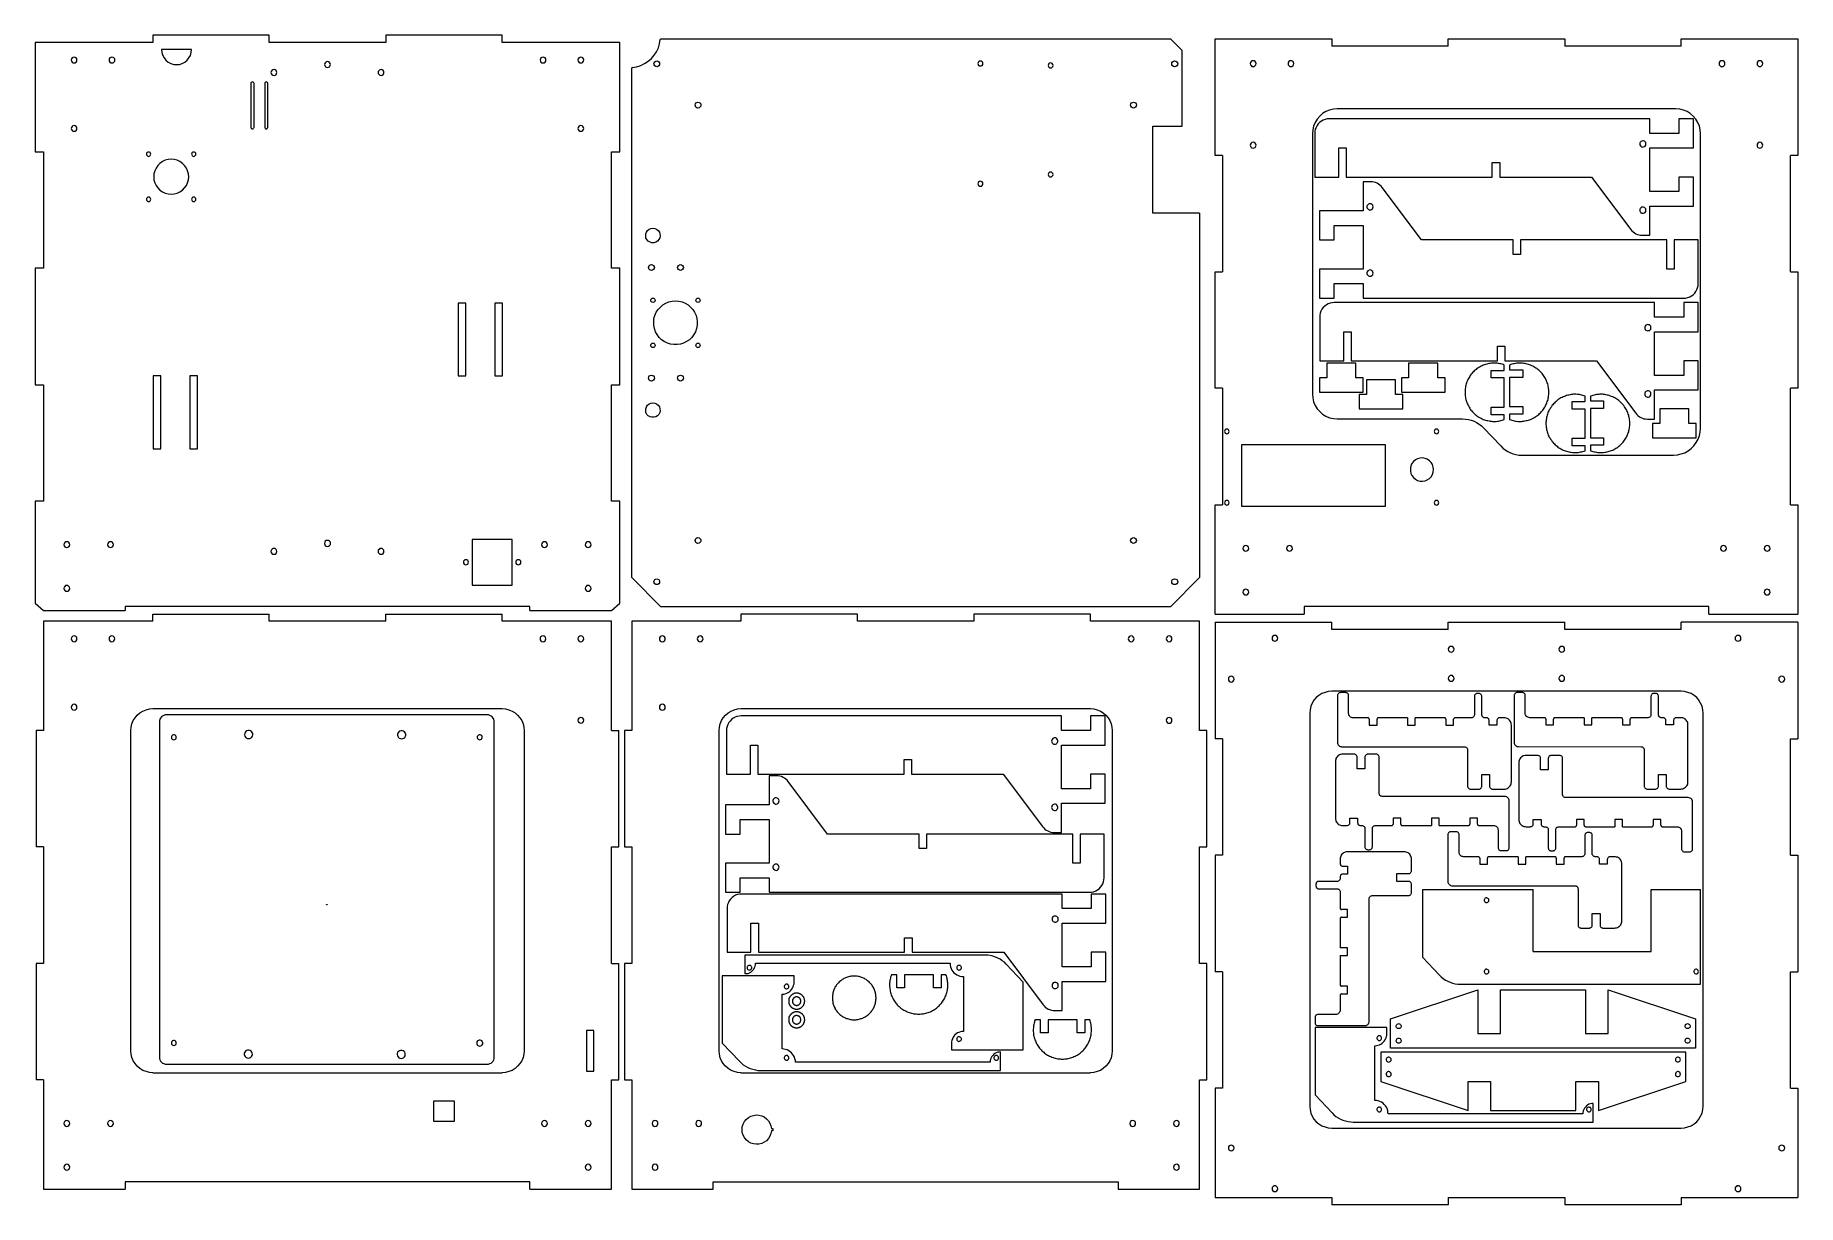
# Model space of a CAD drawing. Header units: inches. Extents: x 12 to 1222, y -811 to -8.
import ezdxf

# ---------------------------------------------------------------- set-up
doc = ezdxf.new("R2010")
doc.units = ezdxf.units.IN
doc.header["$MEASUREMENT"] = 0
doc.layers.add('Layer 1', color=7, linetype='Continuous')

msp = doc.modelspace()

# ---------------------------------------------------------------- linework, layer by layer
at = {"layer": 'Layer 1', "lineweight": 0}
for points in [[(172.9, -7.5), (92.9, -7.5)], [(92.9, -7.5), (92.9, -12.5)], [(172.9, -12.5), (172.9, -7.5)], [(332.9, -7.5), (252.9, -7.5)], [(252.9, -7.5), (252.9, -12.5)], [(332.9, -12.5), (332.9, -7.5)], [(422.3, -29.6), (425.2, -29.1), (428, -28.3), (430.7, -27), (433.1, -25.4), (435.3, -23.5), (437.3, -21.3), (438.8, -18.8), (440.1, -16.2), (441, -13.3), (441.4, -10.4)], [(441.8, -10), (441.4, -10.4)], [(441.8, -10), (791.8, -10)], [(799.8, -18), (791.8, -10)], [(822.5, -10), (902.5, -10)], [(822.5, -90), (822.5, -10)], [(902.5, -10), (902.5, -15)], [(982.5, -10), (1062.5, -10)], [(982.5, -15), (982.5, -10)], [(1062.5, -10), (1062.5, -15)], [(1142.5, -15), (1142.5, -10)], [(1142.5, -10), (1222.5, -10)], [(1222.5, -10), (1222.5, -90)], [(92.9, -12.5), (12.3, -12.5)], [(12.3, -12.5), (12.3, -87.5)], [(40.9, -24.5), (40.8, -23.7), (40.3, -23.1), (39.7, -22.7), (38.9, -22.5), (38.1, -22.7), (37.5, -23.1), (37.1, -23.7), (36.9, -24.5), (37.1, -25.3), (37.5, -25.9), (38.1, -26.4), (38.9, -26.5), (39.7, -26.4), (40.3, -25.9), (40.8, -25.3), (40.9, -24.5)], [(66.9, -24.5), (66.8, -23.7), (66.3, -23.1), (65.7, -22.7), (64.9, -22.5), (64.1, -22.7), (63.5, -23.1), (63.1, -23.7), (62.9, -24.5), (63.1, -25.3), (63.5, -25.9), (64.1, -26.4), (64.9, -26.5), (65.7, -26.4), (66.3, -25.9), (66.8, -25.3), (66.9, -24.5)], [(99, -17.4), (99.2, -19.4), (99.8, -21.4), (100.8, -23.1), (102, -24.7), (103.6, -26), (105.4, -26.9), (107.3, -27.5), (109.3, -27.7), (111.3, -27.5), (113.2, -26.9), (115, -26), (116.5, -24.7), (117.8, -23.1), (118.8, -21.4), (119.4, -19.4), (119.5, -17.4)], [(119.5, -17.4), (99, -17.4)], [(252.9, -12.5), (172.9, -12.5)], [(413.6, -12.5), (332.9, -12.5)], [(362.9, -24.5), (362.8, -23.7), (362.3, -23.1), (361.7, -22.7), (360.9, -22.5), (360.2, -22.7), (359.5, -23.1), (359.1, -23.7), (358.9, -24.5), (359.1, -25.3), (359.5, -25.9), (360.2, -26.4), (360.9, -26.5), (361.7, -26.4), (362.3, -25.9), (362.8, -25.3), (362.9, -24.5)], [(388.9, -24.5), (388.8, -23.7), (388.3, -23.1), (387.7, -22.7), (386.9, -22.5), (386.2, -22.7), (385.5, -23.1), (385.1, -23.7), (384.9, -24.5), (385.1, -25.3), (385.5, -25.9), (386.2, -26.4), (386.9, -26.5), (387.7, -26.4), (388.3, -25.9), (388.8, -25.3), (388.9, -24.5)], [(413.6, -87.5), (413.6, -12.5)], [(799.8, -70), (799.8, -18)], [(982.5, -15), (902.5, -15)], [(1142.5, -15), (1062.5, -15)], [(178.2, -33.1), (178, -32.3), (177.6, -31.7), (176.9, -31.3), (176.2, -31.1), (175.4, -31.3), (174.7, -31.7), (174.3, -32.3), (174.1, -33.1), (174.3, -33.9), (174.7, -34.5), (175.4, -35), (176.2, -35.1), (176.9, -35), (177.6, -34.5), (178, -33.9), (178.2, -33.1)], [(214.9, -27.7), (214.7, -26.9), (214.3, -26.2), (213.7, -25.8), (212.9, -25.6), (212.1, -25.8), (211.5, -26.2), (211.1, -26.9), (210.9, -27.7), (211.1, -28.4), (211.5, -29.1), (212.1, -29.5), (212.9, -29.6), (213.7, -29.5), (214.3, -29.1), (214.7, -28.4), (214.9, -27.7)], [(251.7, -33.1), (251.5, -32.3), (251.1, -31.7), (250.4, -31.3), (249.7, -31.1), (248.9, -31.3), (248.3, -31.7), (247.8, -32.3), (247.7, -33.1), (247.8, -33.9), (248.3, -34.5), (248.9, -35), (249.7, -35.1), (250.4, -35), (251.1, -34.5), (251.5, -33.9), (251.7, -33.1)], [(422.3, -29.6), (421.8, -30)], [(421.8, -380), (421.8, -30)], [(439, -25.2), (439.8, -25.3), (440.4, -25.8), (440.9, -26.4), (441, -27.2), (440.9, -27.9), (440.4, -28.6), (439.8, -29), (439, -29.2), (438.3, -29), (437.6, -28.6), (437.2, -27.9), (437, -27.2), (437.2, -26.4), (437.6, -25.8), (438.3, -25.3), (439, -25.2)], [(661.2, -28.6), (661.8, -28.5), (662.4, -28.2), (662.8, -27.6), (662.9, -27), (662.8, -26.3), (662.4, -25.8), (661.8, -25.4), (661.2, -25.3), (660.5, -25.4), (660, -25.8), (659.6, -26.3), (659.5, -27), (659.6, -27.6), (660, -28.2), (660.5, -28.5), (661.2, -28.6)], [(709.4, -29.9), (710.1, -29.8), (710.6, -29.4), (711, -28.9), (711.1, -28.2), (711, -27.6), (710.6, -27), (710.1, -26.6), (709.4, -26.5), (708.8, -26.6), (708.2, -27), (707.9, -27.6), (707.7, -28.2), (707.9, -28.9), (708.2, -29.4), (708.8, -29.8), (709.4, -29.9)], [(794.6, -25.2), (795.4, -25.3), (796.1, -25.8), (796.5, -26.4), (796.7, -27.2), (796.5, -27.9), (796.1, -28.6), (795.4, -29), (794.6, -29.2), (793.9, -29), (793.2, -28.6), (792.8, -27.9), (792.6, -27.2), (792.8, -26.4), (793.2, -25.8), (793.9, -25.3), (794.6, -25.2)], [(850.5, -27), (850.3, -26.3), (849.9, -25.6), (849.2, -25.2), (848.5, -25), (847.7, -25.2), (847.1, -25.6), (846.6, -26.3), (846.5, -27), (846.6, -27.8), (847.1, -28.4), (847.7, -28.9), (848.5, -29), (849.2, -28.9), (849.9, -28.4), (850.3, -27.8), (850.5, -27)], [(876.5, -27), (876.3, -26.3), (875.9, -25.6), (875.2, -25.2), (874.5, -25), (873.7, -25.2), (873.1, -25.6), (872.6, -26.3), (872.5, -27), (872.6, -27.8), (873.1, -28.4), (873.7, -28.9), (874.5, -29), (875.2, -28.9), (875.9, -28.4), (876.3, -27.8), (876.5, -27)], [(1172.5, -27), (1172.3, -26.3), (1171.9, -25.6), (1171.2, -25.2), (1170.5, -25), (1169.7, -25.2), (1169, -25.6), (1168.6, -26.3), (1168.5, -27), (1168.6, -27.8), (1169, -28.4), (1169.7, -28.9), (1170.5, -29), (1171.2, -28.9), (1171.9, -28.4), (1172.3, -27.8), (1172.5, -27)], [(1198.5, -27), (1198.3, -26.3), (1197.9, -25.6), (1197.2, -25.2), (1196.5, -25), (1195.7, -25.2), (1195, -25.6), (1194.6, -26.3), (1194.5, -27), (1194.6, -27.8), (1195, -28.4), (1195.7, -28.9), (1196.5, -29), (1197.2, -28.9), (1197.9, -28.4), (1198.3, -27.8), (1198.5, -27)], [(162.5, -40.7), (162.4, -40.3), (162.1, -39.9), (161.8, -39.7), (161.4, -39.6), (160.9, -39.7), (160.6, -39.9), (160.3, -40.3), (160.2, -40.7)], [(160.2, -40.7), (160.2, -70.7)], [(162.5, -70.7), (162.5, -40.7)], [(172, -40.7), (171.9, -40.3), (171.6, -39.9), (171.3, -39.7), (170.9, -39.6), (170.4, -39.7), (170.1, -39.9), (169.8, -40.3), (169.8, -40.7)], [(169.8, -40.7), (169.8, -70.7)], [(172, -70.7), (172, -40.7)], [(467.3, -53.5), (468.1, -53.6), (468.7, -54), (469.2, -54.7), (469.3, -55.5), (469.2, -56.2), (468.7, -56.9), (468.1, -57.3), (467.3, -57.5), (466.5, -57.3), (465.9, -56.9), (465.5, -56.2), (465.3, -55.5), (465.5, -54.7), (465.9, -54), (466.5, -53.6), (467.3, -53.5)], [(766.4, -53.5), (767.1, -53.6), (767.8, -54), (768.2, -54.7), (768.4, -55.5), (768.2, -56.2), (767.8, -56.9), (767.1, -57.3), (766.4, -57.5), (765.6, -57.3), (764.9, -56.9), (764.5, -56.2), (764.4, -55.5), (764.5, -54.7), (764.9, -54), (765.6, -53.6), (766.4, -53.5)], [(906.2, -58.1), (903.6, -58.3), (900.9, -58.9), (898.5, -59.9), (896.2, -61.3), (894.2, -63.1), (892.5, -65.1), (891.1, -67.4), (890, -69.9), (889.4, -72.4), (889.2, -75.1)], [(1138.7, -58.1), (906.2, -58.1)], [(1155.7, -75.1), (1155.5, -72.4), (1154.9, -69.9), (1153.9, -67.4), (1152.5, -65.1), (1150.7, -63.1), (1148.7, -61.3), (1146.5, -59.9), (1144, -58.9), (1141.4, -58.3), (1138.7, -58.1)], [(40.9, -71.5), (40.8, -70.8), (40.3, -70.1), (39.7, -69.7), (38.9, -69.5), (38.1, -69.7), (37.5, -70.1), (37.1, -70.8), (36.9, -71.5), (37.1, -72.3), (37.5, -72.9), (38.1, -73.4), (38.9, -73.5), (39.7, -73.4), (40.3, -72.9), (40.8, -72.3), (40.9, -71.5)], [(160.2, -70.7), (160.3, -71.1), (160.6, -71.4), (160.9, -71.7), (161.4, -71.8), (161.8, -71.7), (162.1, -71.4), (162.4, -71.1), (162.5, -70.7)], [(169.8, -70.7), (169.8, -71.1), (170.1, -71.4), (170.4, -71.7), (170.9, -71.8), (171.3, -71.7), (171.6, -71.4), (171.9, -71.1), (172, -70.7)], [(388.9, -71.5), (388.8, -70.8), (388.3, -70.1), (387.7, -69.7), (386.9, -69.5), (386.2, -69.7), (385.5, -70.1), (385.1, -70.8), (384.9, -71.5), (385.1, -72.3), (385.5, -72.9), (386.2, -73.4), (386.9, -73.5), (387.7, -73.4), (388.3, -72.9), (388.8, -72.3), (388.9, -71.5)], [(779.7, -129.6), (779.7, -70)], [(779.7, -70), (799.8, -70)], [(900.8, -64.9), (899.4, -65), (898, -65.3), (896.6, -65.8), (895.4, -66.5), (894.2, -67.3), (893.2, -68.4), (892.4, -69.5), (891.7, -70.8), (891.2, -72.1), (890.9, -73.5), (890.8, -74.9)], [(1120.8, -64.9), (900.8, -64.9)], [(1120.8, -74.9), (1120.8, -64.9)], [(1150.8, -64.9), (1140.8, -64.9)], [(1140.8, -64.9), (1140.8, -74.9)], [(1150.8, -84.9), (1150.8, -64.9)], [(850.5, -83), (850.3, -82.3), (849.9, -81.6), (849.2, -81.2), (848.5, -81), (847.7, -81.2), (847.1, -81.6), (846.6, -82.3), (846.5, -83), (846.6, -83.8), (847.1, -84.5), (847.7, -84.9), (848.5, -85), (849.2, -84.9), (849.9, -84.5), (850.3, -83.8), (850.5, -83)], [(889.2, -75.1), (889.2, -254)], [(890.8, -74.9), (890.8, -104.9)], [(1114, -82.1), (1114.1, -82.8), (1114.4, -83.4), (1114.8, -83.8), (1115.4, -84.1), (1116, -84.3), (1116.6, -84.2), (1117.2, -84), (1117.7, -83.6), (1118.1, -83.1), (1118.2, -82.5), (1118.2, -81.8), (1118.1, -81.2), (1117.7, -80.7), (1117.2, -80.3), (1116.6, -80), (1116, -80), (1115.4, -80.2), (1114.8, -80.5), (1114.4, -80.9), (1114.1, -81.5), (1114, -82.1)], [(1140.8, -74.9), (1120.8, -74.9)], [(1155.7, -277.3), (1155.7, -75.1)], [(1198.5, -83), (1198.3, -82.3), (1197.9, -81.6), (1197.2, -81.2), (1196.5, -81), (1195.7, -81.2), (1195, -81.6), (1194.6, -82.3), (1194.5, -83), (1194.6, -83.8), (1195, -84.5), (1195.7, -84.9), (1196.5, -85), (1197.2, -84.9), (1197.9, -84.5), (1198.3, -83.8), (1198.5, -83)], [(12.3, -87.5), (17.9, -87.5)], [(17.9, -87.5), (17.9, -167.5)], [(91.6, -89.2), (91.5, -88.6), (91.1, -88.1), (90.6, -87.8), (90.1, -87.7), (89.5, -87.8), (89, -88.1), (88.7, -88.6), (88.6, -89.2), (88.7, -89.7), (89, -90.2), (89.5, -90.6), (90.1, -90.7), (90.6, -90.6), (91.1, -90.2), (91.5, -89.7), (91.6, -89.2)], [(117.6, -104.7), (117.4, -102.6), (116.9, -100.6), (116, -98.7), (114.8, -96.9), (113.3, -95.5), (111.6, -94.3), (109.7, -93.4), (107.6, -92.9), (105.6, -92.7), (103.5, -92.9), (101.5, -93.4), (99.6, -94.3), (97.9, -95.5), (96.4, -96.9), (95.2, -98.7), (94.3, -100.6), (93.7, -102.6), (93.6, -104.7), (93.7, -106.8), (94.3, -108.8), (95.2, -110.7), (96.4, -112.4), (97.9, -113.9), (99.6, -115.1), (101.5, -116), (103.5, -116.5), (105.6, -116.7), (107.6, -116.5), (109.7, -116), (111.6, -115.1), (113.3, -113.9), (114.8, -112.4), (116, -110.7), (116.9, -108.8), (117.4, -106.8), (117.6, -104.7)], [(122.6, -89.2), (122.5, -88.6), (122.1, -88.1), (121.6, -87.8), (121.1, -87.7), (120.5, -87.8), (120, -88.1), (119.7, -88.6), (119.6, -89.2), (119.7, -89.7), (120, -90.2), (120.5, -90.6), (121.1, -90.7), (121.6, -90.6), (122.1, -90.2), (122.5, -89.7), (122.6, -89.2)], [(407.9, -167.5), (407.9, -87.5)], [(407.9, -87.5), (413.6, -87.5)], [(827.5, -90), (822.5, -90)], [(827.5, -90), (827.5, -170)], [(907.3, -104.9), (907.3, -84.9)], [(907.3, -84.9), (912.3, -84.9)], [(912.3, -84.9), (912.3, -104.9)], [(1012.7, -104.9), (1012.7, -94.9)], [(1012.7, -94.9), (1017.9, -94.9)], [(1017.9, -94.9), (1017.9, -104.9)], [(1120.8, -114.9), (1120.8, -84.9)], [(1120.8, -84.9), (1150.8, -84.9)], [(1217.5, -170), (1217.5, -90)], [(1222.5, -90), (1217.5, -90)], [(661.2, -111.2), (661.8, -111.1), (662.4, -110.7), (662.8, -110.1), (662.9, -109.5), (662.8, -108.8), (662.4, -108.3), (661.8, -107.9), (661.2, -107.8), (660.5, -107.9), (660, -108.3), (659.6, -108.8), (659.5, -109.5), (659.6, -110.1), (660, -110.7), (660.5, -111.1), (661.2, -111.2)], [(709.4, -104.8), (710.1, -104.7), (710.6, -104.4), (711, -103.8), (711.1, -103.2), (711, -102.5), (710.6, -102), (710.1, -101.6), (709.4, -101.5), (708.8, -101.6), (708.2, -102), (707.9, -102.5), (707.7, -103.2), (707.9, -103.8), (708.2, -104.4), (708.8, -104.7), (709.4, -104.8)], [(890.8, -104.9), (907.3, -104.9)], [(912.3, -104.9), (1012.7, -104.9)], [(929.1, -108.1), (924.1, -108.1)], [(924.1, -108.1), (924.1, -128.1)], [(937.1, -112.1), (936.4, -111.2), (935.5, -110.4), (934.6, -109.7), (933.6, -109.1), (932.5, -108.7), (931.4, -108.4), (930.3, -108.2), (929.1, -108.1)], [(1017.9, -104.9), (1080.8, -104.9)], [(1080.8, -104.9), (1107.8, -140.9)], [(1150.8, -104.9), (1140.8, -104.9)], [(1140.8, -104.9), (1140.8, -114.9)], [(1150.8, -124.9), (1150.8, -104.9)], [(91.6, -120.2), (91.5, -119.6), (91.1, -119.1), (90.6, -118.8), (90.1, -118.7), (89.5, -118.8), (89, -119.1), (88.7, -119.6), (88.6, -120.2), (88.7, -120.8), (89, -121.2), (89.5, -121.6), (90.1, -121.7), (90.6, -121.6), (91.1, -121.2), (91.5, -120.8), (91.6, -120.2)], [(122.6, -120.2), (122.5, -119.6), (122.1, -119.1), (121.6, -118.8), (121.1, -118.7), (120.5, -118.8), (120, -119.1), (119.7, -119.6), (119.6, -120.2), (119.7, -120.8), (120, -121.2), (120.5, -121.6), (121.1, -121.7), (121.6, -121.6), (122.1, -121.2), (122.5, -120.8), (122.6, -120.2)], [(964.1, -148.1), (937.1, -112.1)], [(1140.8, -114.9), (1120.8, -114.9)], [(811.8, -129.6), (779.7, -129.6)], [(811.8, -129.6), (811.8, -380)], [(924.1, -128.1), (894.1, -128.1)], [(894.1, -128.1), (894.1, -148.1)], [(930.9, -125.3), (930.8, -124.7), (930.6, -124.1), (930.1, -123.6), (929.5, -123.3), (928.9, -123.2), (928.3, -123.2), (927.7, -123.5), (927.2, -123.9), (926.8, -124.4), (926.6, -125), (926.6, -125.7), (926.8, -126.3), (927.2, -126.8), (927.7, -127.2), (928.3, -127.4), (928.9, -127.5), (929.5, -127.4), (930.1, -127), (930.6, -126.5), (930.8, -126), (930.9, -125.3)], [(1114, -127.7), (1114.1, -128.3), (1114.4, -128.9), (1114.8, -129.4), (1115.4, -129.7), (1116, -129.8), (1116.6, -129.8), (1117.2, -129.5), (1117.7, -129.2), (1118.1, -128.6), (1118.2, -128), (1118.2, -127.4), (1118.1, -126.8), (1117.7, -126.2), (1117.2, -125.8), (1116.6, -125.6), (1116, -125.5), (1115.4, -125.7), (1114.8, -126), (1114.4, -126.5), (1114.1, -127), (1114, -127.7)], [(1120.8, -144.9), (1120.8, -124.9)], [(1120.8, -124.9), (1150.8, -124.9)], [(436.3, -140), (437.7, -140.2), (438.9, -140.7), (440, -141.6), (440.8, -142.7), (441.2, -144), (441.3, -145.3), (441.1, -146.7), (440.4, -147.9), (439.5, -148.9), (438.4, -149.6), (437, -150), (435.7, -150), (434.4, -149.6), (433.2, -148.9), (432.2, -147.9), (431.6, -146.7), (431.4, -145.3), (431.4, -144), (431.9, -142.7), (432.7, -141.6), (433.8, -140.7), (435, -140.2), (436.3, -140)], [(904.1, -148.1), (904.1, -138.1)], [(904.1, -138.1), (924.1, -138.1)], [(924.1, -138.1), (924.1, -168.1)], [(1107.8, -140.9), (1108.5, -141.8), (1109.4, -142.6), (1110.3, -143.3), (1111.3, -143.9), (1112.4, -144.3), (1113.5, -144.6), (1114.6, -144.9), (1115.8, -144.9)], [(1115.8, -144.9), (1120.8, -144.9)], [(894.1, -148.1), (904.1, -148.1)], [(1027, -148.1), (964.1, -148.1)], [(1027, -158.1), (1027, -148.1)], [(1132.6, -148.1), (1032.2, -148.1)], [(1032.2, -148.1), (1032.2, -158.1)], [(1132.6, -168.1), (1132.6, -148.1)], [(1154.1, -148.1), (1137.6, -148.1)], [(1137.6, -148.1), (1137.6, -168.1)], [(1154.1, -178.1), (1154.1, -148.1)], [(17.9, -167.5), (12.3, -167.5)], [(12.3, -167.5), (12.3, -247.5)], [(413.6, -167.5), (407.9, -167.5)], [(413.6, -247.5), (413.6, -167.5)], [(435.4, -165), (436.1, -165.2), (436.8, -165.6), (437.2, -166.3), (437.4, -167), (437.2, -167.8), (436.8, -168.5), (436.1, -168.9), (435.4, -169.1), (434.6, -168.9), (433.9, -168.5), (433.5, -167.8), (433.3, -167), (433.5, -166.3), (433.9, -165.6), (434.6, -165.2), (435.4, -165)], [(455.4, -165), (456.1, -165.2), (456.8, -165.6), (457.2, -166.3), (457.3, -167), (457.2, -167.8), (456.8, -168.5), (456.1, -168.9), (455.4, -169.1), (454.6, -168.9), (453.9, -168.5), (453.5, -167.8), (453.3, -167), (453.5, -166.3), (453.9, -165.6), (454.6, -165.2), (455.4, -165)], [(924.1, -168.1), (894.1, -168.1)], [(894.1, -168.1), (894.1, -188.1)], [(930.9, -170.9), (930.8, -170.3), (930.6, -169.7), (930.1, -169.2), (929.5, -168.9), (928.9, -168.7), (928.3, -168.8), (927.7, -169), (927.2, -169.4), (926.8, -169.9), (926.6, -170.5), (926.6, -171.2), (926.8, -171.8), (927.2, -172.3), (927.7, -172.7), (928.3, -173), (928.9, -173), (929.5, -172.9), (930.1, -172.5), (930.6, -172.1), (930.8, -171.5), (930.9, -170.9)], [(1032.2, -158.1), (1027, -158.1)], [(1137.6, -168.1), (1132.6, -168.1)], [(822.5, -170), (827.5, -170)], [(822.5, -250), (822.5, -170)], [(904.1, -188.1), (904.1, -178.1)], [(904.1, -178.1), (924.1, -178.1)], [(924.1, -178.1), (924.1, -188.1)], [(1144.1, -188.1), (1145.5, -188), (1147, -187.7), (1148.3, -187.2), (1149.5, -186.5), (1150.7, -185.7), (1151.7, -184.6), (1152.5, -183.5), (1153.2, -182.2), (1153.7, -180.9), (1154, -179.5), (1154.1, -178.1)], [(1217.5, -170), (1222.5, -170)], [(1222.5, -170), (1222.5, -250)], [(302.6, -191.5), (302.6, -241.5)], [(307.8, -191.5), (302.6, -191.5)], [(307.8, -241.5), (307.8, -191.5)], [(333, -191.5), (327.8, -191.5)], [(327.8, -191.5), (327.8, -241.5)], [(333, -241.5), (333, -191.5)], [(436.3, -188), (436.9, -188.1), (437.4, -188.5), (437.7, -188.9), (437.9, -189.5), (437.7, -190.1), (437.4, -190.6), (436.9, -190.9), (436.3, -191), (435.8, -190.9), (435.3, -190.6), (435, -190.1), (434.9, -189.5), (435, -188.9), (435.3, -188.5), (435.8, -188.1), (436.3, -188)], [(451.9, -190), (454.1, -190.2), (456.4, -190.7), (458.5, -191.6), (460.5, -192.7), (462.2, -194.2), (463.8, -195.9), (465, -197.8), (466, -199.9), (466.6, -202.1), (466.8, -204.4), (466.7, -206.7), (466.3, -209), (465.5, -211.1), (464.4, -213.1), (463, -215), (461.4, -216.6), (459.5, -217.9), (457.4, -218.9), (455.2, -219.6), (453, -220), (450.7, -220), (448.4, -219.6), (446.3, -218.9), (444.2, -217.9), (442.3, -216.6), (440.6, -215), (439.3, -213.1), (438.2, -211.1), (437.4, -209), (436.9, -206.7), (436.9, -204.4), (437.1, -202.1), (437.7, -199.9), (438.7, -197.8), (439.9, -195.9), (441.5, -194.2), (443.2, -192.7), (445.2, -191.6), (447.3, -190.7), (449.6, -190.2), (451.9, -190)], [(467.3, -188), (467.9, -188.1), (468.4, -188.5), (468.7, -188.9), (468.8, -189.5), (468.7, -190.1), (468.4, -190.6), (467.9, -190.9), (467.3, -191), (466.8, -190.9), (466.3, -190.6), (466, -190.1), (465.8, -189.5), (466, -188.9), (466.3, -188.5), (466.8, -188.1), (467.3, -188)], [(894.1, -188.1), (904.1, -188.1)], [(904.2, -191.1), (902.8, -191.2), (901.4, -191.5), (900.1, -192), (898.8, -192.7), (897.7, -193.6), (896.7, -194.6), (895.8, -195.7), (895.1, -197), (894.6, -198.3), (894.3, -199.7), (894.2, -201.1)], [(1124.2, -191.1), (904.2, -191.1)], [(924.1, -188.1), (1144.1, -188.1)], [(1124.2, -201.1), (1124.2, -191.1)], [(1154.2, -191.1), (1144.2, -191.1)], [(1144.2, -191.1), (1144.2, -201.1)], [(1154.2, -211.1), (1154.2, -191.1)], [(894.2, -201.1), (894.2, -231.1)], [(1144.2, -201.1), (1124.2, -201.1)], [(910.7, -231.1), (910.7, -211.1)], [(910.7, -211.1), (915.8, -211.1)], [(915.8, -211.1), (915.8, -231.1)], [(1117.4, -208.4), (1117.5, -209), (1117.8, -209.6), (1118.2, -210), (1118.8, -210.4), (1119.4, -210.5), (1120.1, -210.4), (1120.7, -210.2), (1121.2, -209.8), (1121.5, -209.3), (1121.7, -208.7), (1121.7, -208), (1121.5, -207.4), (1121.2, -206.9), (1120.7, -206.5), (1120.1, -206.3), (1119.4, -206.2), (1118.8, -206.3), (1118.2, -206.7), (1117.8, -207.2), (1117.5, -207.7), (1117.4, -208.4)], [(1124.2, -241.1), (1124.2, -211.1)], [(1124.2, -211.1), (1154.2, -211.1)], [(436.3, -219), (436.9, -219.1), (437.4, -219.4), (437.7, -219.9), (437.9, -220.5), (437.7, -221.1), (437.4, -221.6), (436.9, -221.9), (436.3, -222), (435.8, -221.9), (435.3, -221.6), (435, -221.1), (434.9, -220.5), (435, -219.9), (435.3, -219.4), (435.8, -219.1), (436.3, -219)], [(467.3, -219), (467.9, -219.1), (468.4, -219.4), (468.7, -219.9), (468.8, -220.5), (468.7, -221.1), (468.4, -221.6), (467.9, -221.9), (467.3, -222), (466.8, -221.9), (466.3, -221.6), (466, -221.1), (465.8, -220.5), (466, -219.9), (466.3, -219.4), (466.8, -219.1), (467.3, -219)], [(1016.2, -231.1), (1016.2, -221.1)], [(1016.2, -221.1), (1021.3, -221.1)], [(1021.3, -221.1), (1021.3, -231.1)], [(93.2, -241.5), (93.2, -291.5)], [(98.4, -241.5), (93.2, -241.5)], [(98.4, -291.5), (98.4, -241.5)], [(118.4, -241.5), (118.4, -291.5)], [(123.6, -241.5), (118.4, -241.5)], [(123.6, -291.5), (123.6, -241.5)], [(302.6, -241.5), (307.8, -241.5)], [(327.8, -241.5), (333, -241.5)], [(435.4, -240.9), (436.1, -241.1), (436.8, -241.5), (437.2, -242.2), (437.4, -243), (437.2, -243.7), (436.8, -244.4), (436.1, -244.8), (435.4, -245), (434.6, -244.8), (433.9, -244.4), (433.5, -243.7), (433.3, -243), (433.5, -242.2), (433.9, -241.5), (434.6, -241.1), (435.4, -240.9)], [(455.4, -240.9), (456.1, -241.1), (456.8, -241.5), (457.2, -242.2), (457.3, -243), (457.2, -243.7), (456.8, -244.4), (456.1, -244.8), (455.4, -245), (454.6, -244.8), (453.9, -244.4), (453.5, -243.7), (453.3, -243), (453.5, -242.2), (453.9, -241.5), (454.6, -241.1), (455.4, -240.9)], [(894.2, -231.1), (910.7, -231.1)], [(919.1, -232.7), (899.1, -232.7)], [(899.1, -232.7), (899.1, -242.7)], [(915.8, -231.1), (1016.2, -231.1)], [(919.1, -242.7), (919.1, -232.7)], [(975.3, -232.7), (955.3, -232.7)], [(955.3, -232.7), (955.3, -242.7)], [(975.3, -242.7), (975.3, -232.7)], [(1021, -234), (1020.2, -233.7), (1019.4, -233.5), (1018.6, -233.2), (1017.8, -233.1), (1017, -232.9), (1016.2, -232.8), (1015.4, -232.8), (1014.5, -232.7), (1013.7, -232.7), (1012.9, -232.7), (1012.1, -232.8), (1011.3, -232.9), (1010.5, -233), (1009.6, -233.2), (1008.9, -233.4), (1008.1, -233.6), (1007.3, -233.8), (1006.5, -234.2), (1005.8, -234.5), (1005, -234.8), (1004.3, -235.2), (1003.6, -235.6), (1002.9, -236.1), (1002.2, -236.5), (1001.6, -237), (1000.9, -237.6), (1000.3, -238.1), (999.8, -238.6), (999.2, -239.2), (998.6, -239.9), (998.1, -240.5), (997.6, -241.2), (997.2, -241.9), (996.8, -242.6), (996.3, -243.3), (996, -244), (995.6, -244.7), (995.3, -245.5), (995, -246.3), (994.8, -247), (994.6, -247.9), (994.4, -248.6), (994.3, -249.4), (994.1, -250.3), (994, -251.1), (994, -251.9), (994, -252.7), (994, -253.5), (994, -254.3), (994.1, -255.2), (994.3, -256), (994.4, -256.8), (994.6, -257.6), (994.8, -258.4), (995, -259.1), (995.3, -259.9), (995.6, -260.7), (996, -261.4), (996.3, -262.1), (996.8, -262.9), (997.2, -263.6), (997.6, -264.3), (998.1, -264.9), (998.6, -265.5), (999.2, -266.2), (999.8, -266.8), (1000.3, -267.3), (1000.9, -267.9), (1001.6, -268.4), (1002.2, -268.9), (1002.9, -269.4), (1003.6, -269.8), (1004.3, -270.2), (1005, -270.6), (1005.8, -271), (1006.5, -271.3), (1007.3, -271.6), (1008.1, -271.8), (1008.9, -272.1), (1009.6, -272.2), (1010.5, -272.4), (1011.3, -272.5), (1012.1, -272.6), (1012.9, -272.7), (1013.7, -272.7), (1014.5, -272.7), (1015.4, -272.7), (1016.2, -272.6), (1017, -272.5), (1017.8, -272.3), (1018.6, -272.2), (1019.4, -271.9), (1020.2, -271.7), (1021, -271.5)], [(1011.9, -242.9), (1011.9, -237.7)], [(1011.9, -237.7), (1021, -237.7)], [(1021, -237.7), (1021, -234)], [(1021.3, -231.1), (1084.2, -231.1)], [(1024.6, -271.5), (1025.4, -271.7), (1026.2, -271.9), (1027, -272.2), (1027.8, -272.3), (1028.6, -272.5), (1029.4, -272.6), (1030.2, -272.7), (1031, -272.7), (1031.9, -272.7), (1032.7, -272.7), (1033.5, -272.6), (1034.3, -272.5), (1035.1, -272.4), (1035.9, -272.2), (1036.7, -272.1), (1037.5, -271.8), (1038.3, -271.6), (1039, -271.3), (1039.8, -271), (1040.5, -270.6), (1041.2, -270.2), (1042, -269.8), (1042.7, -269.4), (1043.3, -268.9), (1044, -268.4), (1044.6, -267.9), (1045.2, -267.3), (1045.8, -266.8), (1046.4, -266.2), (1046.9, -265.5), (1047.4, -264.9), (1047.9, -264.3), (1048.4, -263.6), (1048.8, -262.9), (1049.2, -262.1), (1049.6, -261.4), (1049.9, -260.7), (1050.2, -259.9), (1050.5, -259.1), (1050.8, -258.4), (1051, -257.6), (1051.2, -256.8), (1051.3, -256), (1051.4, -255.2), (1051.5, -254.3), (1051.6, -253.5), (1051.6, -252.7), (1051.6, -251.9), (1051.5, -251.1), (1051.4, -250.3), (1051.3, -249.4), (1051.2, -248.6), (1051, -247.9), (1050.8, -247), (1050.5, -246.3), (1050.2, -245.5), (1049.9, -244.7), (1049.6, -244), (1049.2, -243.3), (1048.8, -242.6), (1048.4, -241.9), (1047.9, -241.2), (1047.4, -240.5), (1046.9, -239.9), (1046.4, -239.2), (1045.8, -238.6), (1045.2, -238.1), (1044.6, -237.6), (1044, -237), (1043.3, -236.5), (1042.7, -236.1), (1042, -235.6), (1041.2, -235.2), (1040.5, -234.8), (1039.8, -234.5), (1039, -234.2), (1038.3, -233.8), (1037.5, -233.6), (1036.7, -233.4), (1035.9, -233.2), (1035.1, -233), (1034.3, -232.9), (1033.5, -232.8), (1032.7, -232.7), (1031.9, -232.7), (1031, -232.7), (1030.2, -232.8), (1029.4, -232.8), (1028.6, -232.9), (1027.8, -233.1), (1027, -233.2), (1026.2, -233.5), (1025.4, -233.7), (1024.6, -234)], [(1024.6, -234), (1024.6, -237.3)], [(1024.6, -237.3), (1033.6, -237.3)], [(1033.6, -237.3), (1033.6, -242.5)], [(1084.2, -231.1), (1111.2, -267.1)], [(1144.2, -241.1), (1124.2, -241.1)], [(1154.2, -231.1), (1144.2, -231.1)], [(1144.2, -231.1), (1144.2, -241.1)], [(1154.2, -251.1), (1154.2, -231.1)], [(12.3, -247.5), (17.9, -247.5)], [(17.9, -247.5), (17.9, -327.5)], [(407.9, -327.5), (407.9, -247.5)], [(407.9, -247.5), (413.6, -247.5)], [(827.5, -250), (822.5, -250)], [(827.5, -250), (827.5, -330)], [(889.2, -254), (889.4, -256.6), (890, -259.3), (891.1, -261.7), (892.5, -264), (894.2, -266), (896.2, -267.8), (898.5, -269.1), (900.9, -270.2), (903.6, -270.8), (906.2, -271)], [(894.1, -242.7), (894.1, -252.7)], [(899.1, -242.7), (894.1, -242.7)], [(894.1, -252.7), (924.1, -252.7)], [(924.1, -242.7), (919.1, -242.7)], [(924.1, -252.7), (924.1, -242.7)], [(946.2, -244.1), (926.3, -244.1)], [(926.3, -244.1), (926.3, -254.2)], [(946.2, -254.2), (946.2, -244.1)], [(950.4, -242.7), (950.4, -252.7)], [(955.3, -242.7), (950.4, -242.7)], [(950.4, -252.7), (980.3, -252.7)], [(980.3, -242.7), (975.3, -242.7)], [(980.3, -252.7), (980.3, -242.7)], [(1021, -242.9), (1011.9, -242.9)], [(1021, -262.9), (1021, -242.9)], [(1033.6, -242.5), (1024.6, -242.5)], [(1024.6, -242.5), (1024.6, -262.5)], [(1076.6, -255.4), (1075.8, -255.1), (1075, -254.9), (1074.2, -254.7), (1073.4, -254.5), (1072.6, -254.3), (1071.8, -254.2), (1071, -254.2), (1070.2, -254.1), (1069.3, -254.1), (1068.5, -254.1), (1067.7, -254.2), (1066.9, -254.3), (1066.1, -254.5), (1065.2, -254.6), (1064.5, -254.8), (1063.7, -255), (1062.9, -255.3), (1062.1, -255.6), (1061.4, -255.9), (1060.6, -256.2), (1059.9, -256.6), (1059.2, -257), (1058.5, -257.5), (1057.8, -257.9), (1057.2, -258.4), (1056.5, -259), (1055.9, -259.5), (1055.4, -260.1), (1054.8, -260.7), (1054.2, -261.3), (1053.7, -261.9), (1053.3, -262.6), (1052.8, -263.3), (1052.4, -264), (1051.9, -264.7), (1051.6, -265.4), (1051.2, -266.2), (1050.9, -266.9), (1050.6, -267.7), (1050.4, -268.5), (1050.2, -269.3), (1050, -270), (1049.9, -270.9), (1049.7, -271.7), (1049.7, -272.5), (1049.6, -273.3), (1049.6, -274.1), (1049.6, -274.9), (1049.7, -275.8), (1049.7, -276.6), (1049.9, -277.4), (1050, -278.2), (1050.2, -279), (1050.4, -279.8), (1050.6, -280.6), (1050.9, -281.3), (1051.2, -282.1), (1051.6, -282.8), (1051.9, -283.6), (1052.4, -284.3), (1052.8, -285), (1053.3, -285.7), (1053.7, -286.3), (1054.2, -286.9), (1054.8, -287.6), (1055.4, -288.2), (1055.9, -288.7), (1056.5, -289.3), (1057.2, -289.8), (1057.8, -290.3), (1058.5, -290.8), (1059.2, -291.2), (1059.9, -291.6), (1060.6, -292), (1061.4, -292.4), (1062.1, -292.7), (1062.9, -293), (1063.7, -293.2), (1064.5, -293.5), (1065.2, -293.6), (1066.1, -293.8), (1066.9, -293.9), (1067.7, -294), (1068.5, -294.1), (1069.3, -294.1), (1070.2, -294.1), (1071, -294.1), (1071.8, -294), (1072.6, -293.9), (1073.4, -293.7), (1074.2, -293.6), (1075, -293.4), (1075.8, -293.1), (1076.6, -292.9)], [(1080.2, -292.9), (1081, -293.1), (1081.8, -293.4), (1082.6, -293.6), (1083.4, -293.7), (1084.2, -293.9), (1085, -294), (1085.8, -294.1), (1086.6, -294.1), (1087.5, -294.1), (1088.3, -294.1), (1089.1, -294), (1089.9, -293.9), (1090.7, -293.8), (1091.5, -293.6), (1092.3, -293.5), (1093.1, -293.2), (1093.9, -293), (1094.6, -292.7), (1095.4, -292.4), (1096.1, -292), (1096.9, -291.6), (1097.6, -291.2), (1098.3, -290.8), (1098.9, -290.3), (1099.6, -289.8), (1100.2, -289.3), (1100.8, -288.7), (1101.4, -288.2), (1102, -287.6), (1102.5, -286.9), (1103, -286.3), (1103.5, -285.7), (1104, -285), (1104.4, -284.3), (1104.8, -283.6), (1105.2, -282.8), (1105.5, -282.1), (1105.8, -281.3), (1106.1, -280.6), (1106.4, -279.8), (1106.6, -279), (1106.8, -278.2), (1106.9, -277.4), (1107, -276.6), (1107.1, -275.8), (1107.2, -274.9), (1107.2, -274.1), (1107.2, -273.3), (1107.1, -272.5), (1107, -271.7), (1106.9, -270.9), (1106.8, -270), (1106.6, -269.3), (1106.4, -268.5), (1106.1, -267.7), (1105.8, -266.9), (1105.5, -266.2), (1105.2, -265.4), (1104.8, -264.7), (1104.4, -264), (1104, -263.3), (1103.5, -262.6), (1103, -261.9), (1102.5, -261.3), (1102, -260.7), (1101.4, -260.1), (1100.8, -259.5), (1100.2, -259), (1099.6, -258.4), (1098.9, -257.9), (1098.3, -257.5), (1097.6, -257), (1096.9, -256.6), (1096.1, -256.2), (1095.4, -255.9), (1094.6, -255.6), (1093.9, -255.3), (1093.1, -255), (1092.3, -254.8), (1091.5, -254.6), (1090.7, -254.4), (1089.9, -254.3), (1089.1, -254.2), (1088.3, -254.1), (1087.5, -254.1), (1086.6, -254.1), (1085.8, -254.2), (1085, -254.2), (1084.2, -254.3), (1083.4, -254.5), (1082.6, -254.7), (1081.8, -254.9), (1081, -255.1), (1080.2, -255.4)], [(1117.4, -253.9), (1117.5, -254.5), (1117.8, -255.1), (1118.2, -255.6), (1118.8, -255.9), (1119.4, -256), (1120.1, -256), (1120.7, -255.8), (1121.2, -255.3), (1121.5, -254.8), (1121.7, -254.2), (1121.7, -253.6), (1121.5, -252.9), (1121.2, -252.4), (1120.7, -252), (1120.1, -251.8), (1119.4, -251.7), (1118.8, -251.9), (1118.2, -252.2), (1117.8, -252.7), (1117.5, -253.3), (1117.4, -253.9)], [(1124.2, -271.1), (1124.2, -251.1)], [(1124.2, -251.1), (1154.2, -251.1)], [(1217.5, -330), (1217.5, -250)], [(1222.5, -250), (1217.5, -250)], [(436.3, -260), (437.7, -260.2), (438.9, -260.7), (440, -261.6), (440.8, -262.7), (441.2, -264), (441.3, -265.4), (441.1, -266.7), (440.4, -267.9), (439.5, -268.9), (438.4, -269.6), (437, -269.9), (435.7, -269.9), (434.4, -269.6), (433.2, -268.9), (432.2, -267.9), (431.6, -266.7), (431.4, -265.4), (431.4, -264), (431.9, -262.7), (432.7, -261.6), (433.8, -260.7), (435, -260.2), (436.3, -260)], [(921.3, -254.2), (921.3, -264.1)], [(926.3, -254.2), (921.3, -254.2)], [(921.3, -264.1), (951.2, -264.1)], [(951.2, -254.2), (946.2, -254.2)], [(951.2, -264.1), (951.2, -254.2)], [(1011.9, -268.1), (1011.9, -262.9)], [(1011.9, -262.9), (1021, -262.9)], [(1024.6, -262.5), (1033.6, -262.5)], [(1033.6, -262.5), (1033.6, -267.7)], [(1067.5, -264.3), (1067.5, -259.1)], [(1067.5, -259.1), (1076.6, -259.1)], [(1076.6, -264.3), (1067.5, -264.3)], [(1076.6, -259.1), (1076.6, -255.4)], [(1076.6, -284.3), (1076.6, -264.3)], [(1080.2, -255.4), (1080.2, -258.7)], [(1080.2, -258.7), (1089.2, -258.7)], [(1089.2, -263.9), (1080.2, -263.9)], [(1080.2, -263.9), (1080.2, -283.9)], [(1089.2, -258.7), (1089.2, -263.9)], [(1147.8, -264.1), (1127.8, -264.1)], [(1127.8, -264.1), (1127.8, -274.1)], [(1147.8, -274.1), (1147.8, -264.1)], [(832.1, -279.6), (831.9, -279), (831.6, -278.5), (831.1, -278.1), (830.5, -278), (829.9, -278.1), (829.3, -278.5), (829, -279), (828.9, -279.6), (829, -280.2), (829.3, -280.7), (829.9, -281.1), (830.5, -281.2), (831.1, -281.1), (831.6, -280.7), (831.9, -280.2), (832.1, -279.6)], [(906.2, -271), (992.3, -271)], [(976.1, -279.6), (975.9, -279), (975.6, -278.5), (975.1, -278.1), (974.5, -278), (973.9, -278.1), (973.3, -278.5), (973, -279), (972.9, -279.6), (973, -280.2), (973.3, -280.7), (973.9, -281.1), (974.5, -281.2), (975.1, -281.1), (975.6, -280.7), (975.9, -280.2), (976.1, -279.6)], [(992.3, -271), (994.3, -271.1), (996.3, -271.4), (998.3, -271.9), (1000.2, -272.6), (1002, -273.5), (1003.7, -274.6), (1005.3, -275.8), (1006.8, -277.2)], [(1006.8, -277.2), (1018.6, -289.6)], [(1021, -268.1), (1011.9, -268.1)], [(1021, -271.5), (1021, -268.1)], [(1033.6, -267.7), (1024.6, -267.7)], [(1024.6, -267.7), (1024.6, -271.5)], [(1111.2, -267.1), (1112, -268), (1112.8, -268.8), (1113.7, -269.5), (1114.7, -270), (1115.8, -270.5), (1116.9, -270.9), (1118, -271), (1119.2, -271.1)], [(1119.2, -271.1), (1124.2, -271.1)], [(1122.8, -274.1), (1122.8, -284.1)], [(1127.8, -274.1), (1122.8, -274.1)], [(1137.2, -295.9), (1139.8, -295.7), (1142.4, -295.1), (1144.9, -294.2), (1147.2, -292.9), (1149.3, -291.3), (1151.2, -289.5), (1152.8, -287.3), (1154.1, -285), (1155, -282.5), (1155.5, -280), (1155.7, -277.3)], [(1152.8, -274.1), (1147.8, -274.1)], [(1152.8, -284.1), (1152.8, -274.1)], [(939.5, -288.9), (840.5, -288.9)], [(840.5, -288.9), (840.5, -330.9)], [(939.5, -330.9), (939.5, -288.9)], [(1018.6, -289.6), (1020, -291), (1021.6, -292.3), (1023.3, -293.3), (1025.2, -294.2), (1027.1, -295), (1029, -295.4), (1031, -295.8), (1033.1, -295.9)], [(1067.5, -289.5), (1067.5, -284.3)], [(1067.5, -284.3), (1076.6, -284.3)], [(1076.6, -289.5), (1067.5, -289.5)], [(1076.6, -292.9), (1076.6, -289.5)], [(1080.2, -283.9), (1089.2, -283.9)], [(1089.2, -289.1), (1080.2, -289.1)], [(1080.2, -289.1), (1080.2, -292.9)], [(1089.2, -283.9), (1089.2, -289.1)], [(1122.8, -284.1), (1152.8, -284.1)], [(93.2, -291.5), (98.4, -291.5)], [(118.4, -291.5), (123.6, -291.5)], [(972.4, -305.8), (972.2, -304.1), (971.7, -302.4), (970.8, -301), (969.6, -299.7), (968.1, -298.7), (966.6, -298.1), (964.8, -297.8), (963.1, -297.9), (961.4, -298.4), (959.9, -299.2), (958.6, -300.3), (957.6, -301.7), (956.8, -303.2), (956.5, -304.9), (956.5, -306.7), (956.8, -308.4), (957.6, -309.9), (958.6, -311.3), (959.9, -312.4), (961.4, -313.2), (963.1, -313.7), (964.8, -313.8), (966.6, -313.5), (968.1, -312.9), (969.6, -311.9), (970.8, -310.7), (971.7, -309.2), (972.2, -307.5), (972.4, -305.8)], [(1033.1, -295.9), (1137.2, -295.9)], [(17.9, -327.5), (12.3, -327.5)], [(12.3, -327.5), (12.3, -397.5)], [(413.6, -327.5), (407.9, -327.5)], [(413.6, -397.5), (413.6, -327.5)], [(822.5, -330), (827.5, -330)], [(822.5, -405), (822.5, -330)], [(832.1, -328.6), (831.9, -328), (831.6, -327.5), (831.1, -327.1), (830.5, -327), (829.9, -327.1), (829.3, -327.5), (829, -328), (828.9, -328.6), (829, -329.2), (829.3, -329.7), (829.9, -330.1), (830.5, -330.2), (831.1, -330.1), (831.6, -329.7), (831.9, -329.2), (832.1, -328.6)], [(840.5, -330.9), (939.5, -330.9)], [(976.1, -328.6), (975.9, -328), (975.6, -327.5), (975.1, -327.1), (974.5, -327), (973.9, -327.1), (973.3, -327.5), (973, -328), (972.9, -328.6), (973, -329.2), (973.3, -329.7), (973.9, -330.1), (974.5, -330.2), (975.1, -330.1), (975.6, -329.7), (975.9, -329.2), (976.1, -328.6)], [(1217.5, -330), (1222.5, -330)], [(1222.5, -330), (1222.5, -405)], [(35.9, -357.4), (35.7, -356.6), (35.3, -356), (34.7, -355.5), (33.9, -355.4), (33.1, -355.5), (32.5, -356), (32.1, -356.6), (31.9, -357.4), (32.1, -358.2), (32.5, -358.8), (33.1, -359.2), (33.9, -359.4), (34.7, -359.2), (35.3, -358.8), (35.7, -358.2), (35.9, -357.4)], [(65.9, -357.4), (65.8, -356.6), (65.3, -356), (64.7, -355.5), (63.9, -355.4), (63.2, -355.5), (62.5, -356), (62.1, -356.6), (61.9, -357.4), (62.1, -358.2), (62.5, -358.8), (63.2, -359.2), (63.9, -359.4), (64.7, -359.2), (65.3, -358.8), (65.8, -358.2), (65.9, -357.4)], [(178.2, -362), (178, -361.2), (177.6, -360.6), (176.9, -360.1), (176.2, -360), (175.4, -360.1), (174.7, -360.6), (174.3, -361.2), (174.1, -362), (174.3, -362.8), (174.7, -363.4), (175.4, -363.8), (176.2, -364), (176.9, -363.8), (177.6, -363.4), (178, -362.8), (178.2, -362)], [(215, -356.5), (214.9, -355.7), (214.4, -355), (213.7, -354.6), (212.9, -354.4), (212.1, -354.6), (211.4, -355), (211, -355.7), (210.8, -356.5), (211, -357.3), (211.4, -358), (212.1, -358.5), (212.9, -358.6), (213.7, -358.5), (214.4, -358), (214.9, -357.3), (215, -356.5)], [(251.7, -362), (251.5, -361.2), (251.1, -360.6), (250.4, -360.1), (249.7, -360), (248.9, -360.1), (248.3, -360.6), (247.8, -361.2), (247.7, -362), (247.8, -362.8), (248.3, -363.4), (248.9, -363.8), (249.7, -364), (250.4, -363.8), (251.1, -363.4), (251.5, -362.8), (251.7, -362)], [(312.2, -353.8), (312.2, -385.1)], [(339.7, -353.8), (312.2, -353.8)], [(339.7, -385.1), (339.7, -353.8)], [(363.9, -357.4), (363.8, -356.6), (363.3, -356), (362.7, -355.5), (361.9, -355.4), (361.1, -355.5), (360.5, -356), (360, -356.6), (359.9, -357.4), (360, -358.2), (360.5, -358.8), (361.1, -359.2), (361.9, -359.4), (362.7, -359.2), (363.3, -358.8), (363.8, -358.2), (363.9, -357.4)], [(393.9, -357.4), (393.7, -356.6), (393.3, -356), (392.7, -355.5), (391.9, -355.4), (391.1, -355.5), (390.5, -356), (390.1, -356.6), (389.9, -357.4), (390.1, -358.2), (390.5, -358.8), (391.1, -359.2), (391.9, -359.4), (392.7, -359.2), (393.3, -358.8), (393.7, -358.2), (393.9, -357.4)], [(467.3, -352.5), (468.1, -352.7), (468.7, -353.1), (469.2, -353.8), (469.3, -354.5), (469.2, -355.3), (468.7, -355.9), (468.1, -356.4), (467.3, -356.5), (466.5, -356.4), (465.9, -355.9), (465.5, -355.3), (465.3, -354.5), (465.5, -353.8), (465.9, -353.1), (466.5, -352.7), (467.3, -352.5)], [(766.4, -352.5), (767.1, -352.7), (767.8, -353.1), (768.2, -353.8), (768.4, -354.5), (768.2, -355.3), (767.8, -355.9), (767.1, -356.4), (766.4, -356.5), (765.6, -356.4), (764.9, -355.9), (764.5, -355.3), (764.4, -354.5), (764.5, -353.8), (764.9, -353.1), (765.6, -352.7), (766.4, -352.5)], [(845.5, -359.9), (845.3, -359.1), (844.9, -358.5), (844.3, -358.1), (843.5, -357.9), (842.7, -358.1), (842.1, -358.5), (841.6, -359.1), (841.5, -359.9), (841.6, -360.7), (842.1, -361.3), (842.7, -361.7), (843.5, -361.9), (844.3, -361.7), (844.9, -361.3), (845.3, -360.7), (845.5, -359.9)], [(875.5, -359.9), (875.3, -359.1), (874.9, -358.5), (874.2, -358.1), (873.5, -357.9), (872.7, -358.1), (872, -358.5), (871.6, -359.1), (871.5, -359.9), (871.6, -360.7), (872, -361.3), (872.7, -361.7), (873.5, -361.9), (874.2, -361.7), (874.9, -361.3), (875.3, -360.7), (875.5, -359.9)], [(1173.5, -359.9), (1173.3, -359.1), (1172.9, -358.5), (1172.2, -358.1), (1171.5, -357.9), (1170.7, -358.1), (1170.1, -358.5), (1169.6, -359.1), (1169.5, -359.9), (1169.6, -360.7), (1170.1, -361.3), (1170.7, -361.7), (1171.5, -361.9), (1172.2, -361.7), (1172.9, -361.3), (1173.3, -360.7), (1173.5, -359.9)], [(1203.5, -359.9), (1203.3, -359.1), (1202.9, -358.5), (1202.2, -358.1), (1201.5, -357.9), (1200.7, -358.1), (1200.1, -358.5), (1199.6, -359.1), (1199.5, -359.9), (1199.6, -360.7), (1200.1, -361.3), (1200.7, -361.7), (1201.5, -361.9), (1202.2, -361.7), (1202.9, -361.3), (1203.3, -360.7), (1203.5, -359.9)], [(309.7, -369.5), (309.6, -368.8), (309.2, -368.2), (308.6, -367.8), (308, -367.7), (307.3, -367.8), (306.7, -368.2), (306.4, -368.8), (306.2, -369.5), (306.4, -370.1), (306.7, -370.7), (307.3, -371.1), (308, -371.2), (308.6, -371.1), (309.2, -370.7), (309.6, -370.1), (309.7, -369.5)], [(345.7, -369.5), (345.6, -368.8), (345.2, -368.2), (344.6, -367.8), (344, -367.7), (343.3, -367.8), (342.7, -368.2), (342.3, -368.8), (342.2, -369.5), (342.3, -370.1), (342.7, -370.7), (343.3, -371.1), (344, -371.2), (344.6, -371.1), (345.2, -370.7), (345.6, -370.1), (345.7, -369.5)], [(35.9, -387.4), (35.7, -386.6), (35.3, -386), (34.7, -385.5), (33.9, -385.4), (33.1, -385.5), (32.5, -386), (32.1, -386.6), (31.9, -387.4), (32.1, -388.2), (32.5, -388.8), (33.1, -389.2), (33.9, -389.4), (34.7, -389.2), (35.3, -388.8), (35.7, -388.2), (35.9, -387.4)], [(312.2, -385.1), (339.7, -385.1)], [(393.9, -387.4), (393.7, -386.6), (393.3, -386), (392.7, -385.5), (391.9, -385.4), (391.1, -385.5), (390.5, -386), (390.1, -386.6), (389.9, -387.4), (390.1, -388.2), (390.5, -388.8), (391.1, -389.2), (391.9, -389.4), (392.7, -389.2), (393.3, -388.8), (393.7, -388.2), (393.9, -387.4)], [(421.8, -380), (441.8, -400)], [(439, -380.8), (439.8, -381), (440.4, -381.4), (440.9, -382.1), (441, -382.8), (440.9, -383.6), (440.4, -384.2), (439.8, -384.7), (439, -384.8), (438.3, -384.7), (437.6, -384.2), (437.2, -383.6), (437, -382.8), (437.2, -382.1), (437.6, -381.4), (438.3, -381), (439, -380.8)], [(791.8, -400), (811.8, -380)], [(794.6, -380.8), (795.4, -381), (796.1, -381.4), (796.5, -382.1), (796.7, -382.8), (796.5, -383.6), (796.1, -384.2), (795.4, -384.7), (794.6, -384.8), (793.9, -384.7), (793.2, -384.2), (792.8, -383.6), (792.6, -382.8), (792.8, -382.1), (793.2, -381.4), (793.9, -381), (794.6, -380.8)], [(12.3, -397.5), (17.9, -402.5)], [(407.9, -402.5), (413.6, -397.5)], [(845.5, -389.9), (845.3, -389.1), (844.9, -388.5), (844.3, -388.1), (843.5, -387.9), (842.7, -388.1), (842.1, -388.5), (841.6, -389.1), (841.5, -389.9), (841.6, -390.7), (842.1, -391.3), (842.7, -391.8), (843.5, -391.9), (844.3, -391.8), (844.9, -391.3), (845.3, -390.7), (845.5, -389.9)], [(1203.5, -389.9), (1203.3, -389.1), (1202.9, -388.5), (1202.2, -388.1), (1201.5, -387.9), (1200.7, -388.1), (1200.1, -388.5), (1199.6, -389.1), (1199.5, -389.9), (1199.6, -390.7), (1200.1, -391.3), (1200.7, -391.8), (1201.5, -391.9), (1202.2, -391.8), (1202.9, -391.3), (1203.3, -390.7), (1203.5, -389.9)], [(17.9, -402.5), (73.9, -402.5)], [(92.9, -410), (17.9, -410)], [(17.9, -410), (17.9, -485)], [(73.9, -399.9), (73.9, -402.5)], [(351.9, -399.9), (73.9, -399.9)], [(92.9, -405), (172.9, -405)], [(92.9, -410), (92.9, -405)], [(172.9, -410), (172.9, -405)], [(252.9, -410), (172.9, -410)], [(252.9, -405), (332.9, -405)], [(252.9, -410), (252.9, -405)], [(332.9, -410), (332.9, -405)], [(407.9, -410), (332.9, -410)], [(351.9, -402.5), (351.9, -399.9)], [(351.9, -402.5), (407.9, -402.5)], [(407.9, -485), (407.9, -410)], [(496.8, -410), (421.8, -410)], [(421.8, -410), (421.8, -485)], [(791.8, -400), (441.8, -400)], [(576.8, -405), (496.8, -405)], [(496.8, -405), (496.8, -410)], [(576.8, -410), (576.8, -405)], [(656.8, -410), (576.8, -410)], [(736.8, -405), (656.8, -405)], [(656.8, -405), (656.8, -410)], [(736.8, -410), (736.8, -405)], [(811.8, -410), (736.8, -410)], [(811.8, -485), (811.8, -410)], [(822.5, -405), (883.5, -405)], [(822.5, -410.7), (902.5, -410.7)], [(822.5, -410.7), (822.5, -490.7)], [(883.5, -399.9), (883.5, -405)], [(1161.5, -399.9), (883.5, -399.9)], [(902.5, -415.7), (902.5, -410.7)], [(982.5, -410.7), (1062.5, -410.7)], [(982.5, -415.7), (982.5, -410.7)], [(1062.5, -415.7), (1062.5, -410.7)], [(1222.5, -410.7), (1142.5, -410.7)], [(1142.5, -415.7), (1142.5, -410.7)], [(1161.5, -405), (1161.5, -399.9)], [(1161.5, -405), (1222.5, -405)], [(1222.5, -410.7), (1222.5, -490.7)], [(40.9, -422), (40.7, -421.2), (40.3, -420.6), (39.7, -420.2), (38.9, -420), (38.1, -420.2), (37.5, -420.6), (37.1, -421.2), (36.9, -422), (37.1, -422.8), (37.5, -423.4), (38.1, -423.9), (38.9, -424), (39.7, -423.9), (40.3, -423.4), (40.7, -422.8), (40.9, -422)], [(66.9, -422), (66.7, -421.2), (66.3, -420.6), (65.7, -420.2), (64.9, -420), (64.1, -420.2), (63.5, -420.6), (63.1, -421.2), (62.9, -422), (63.1, -422.8), (63.5, -423.4), (64.1, -423.9), (64.9, -424), (65.7, -423.9), (66.3, -423.4), (66.7, -422.8), (66.9, -422)], [(362.9, -422), (362.7, -421.2), (362.3, -420.6), (361.7, -420.2), (360.9, -420), (360.1, -420.2), (359.5, -420.6), (359, -421.2), (358.9, -422), (359, -422.8), (359.5, -423.4), (360.1, -423.9), (360.9, -424), (361.7, -423.9), (362.3, -423.4), (362.7, -422.8), (362.9, -422)], [(388.9, -422), (388.7, -421.2), (388.3, -420.6), (387.7, -420.2), (386.9, -420), (386.1, -420.2), (385.5, -420.6), (385, -421.2), (384.9, -422), (385, -422.8), (385.5, -423.4), (386.1, -423.9), (386.9, -424), (387.7, -423.9), (388.3, -423.4), (388.7, -422.8), (388.9, -422)], [(444.8, -422), (444.7, -421.3), (444.3, -420.6), (443.6, -420.2), (442.8, -420), (442.1, -420.2), (441.4, -420.6), (441, -421.3), (440.8, -422), (441, -422.8), (441.4, -423.4), (442.1, -423.9), (442.8, -424), (443.6, -423.9), (444.3, -423.4), (444.7, -422.8), (444.8, -422)], [(470.8, -422), (470.7, -421.3), (470.3, -420.6), (469.6, -420.2), (468.8, -420), (468.1, -420.2), (467.4, -420.6), (467, -421.3), (466.8, -422), (467, -422.8), (467.4, -423.4), (468.1, -423.9), (468.8, -424), (469.6, -423.9), (470.3, -423.4), (470.7, -422.8), (470.8, -422)], [(766.8, -422), (766.7, -421.3), (766.2, -420.6), (765.6, -420.2), (764.8, -420), (764, -420.2), (763.4, -420.6), (763, -421.3), (762.8, -422), (763, -422.8), (763.4, -423.4), (764, -423.9), (764.8, -424), (765.6, -423.9), (766.2, -423.4), (766.7, -422.8), (766.8, -422)], [(792.8, -422), (792.7, -421.3), (792.2, -420.6), (791.6, -420.2), (790.8, -420), (790, -420.2), (789.4, -420.6), (789, -421.3), (788.8, -422), (789, -422.8), (789.4, -423.4), (790, -423.9), (790.8, -424), (791.6, -423.9), (792.2, -423.4), (792.7, -422.8), (792.8, -422)], [(865.5, -421.7), (865.3, -420.9), (864.9, -420.3), (864.2, -419.8), (863.5, -419.7), (862.7, -419.8), (862.1, -420.3), (861.6, -420.9), (861.5, -421.7), (861.6, -422.4), (862.1, -423.1), (862.7, -423.5), (863.5, -423.7), (864.2, -423.5), (864.9, -423.1), (865.3, -422.4), (865.5, -421.7)], [(982.5, -415.7), (902.5, -415.7)], [(1142.5, -415.7), (1062.5, -415.7)], [(1183.5, -421.7), (1183.3, -420.9), (1182.9, -420.3), (1182.3, -419.8), (1181.5, -419.7), (1180.7, -419.8), (1180.1, -420.3), (1179.6, -420.9), (1179.5, -421.7), (1179.6, -422.4), (1180.1, -423.1), (1180.7, -423.5), (1181.5, -423.7), (1182.3, -423.5), (1182.9, -423.1), (1183.3, -422.4), (1183.5, -421.7)], [(986.5, -429.2), (986.4, -428.4), (985.9, -427.8), (985.3, -427.3), (984.5, -427.2), (983.8, -427.3), (983.1, -427.8), (982.7, -428.4), (982.5, -429.2), (982.7, -430), (983.1, -430.6), (983.8, -431), (984.5, -431.2), (985.3, -431), (985.9, -430.6), (986.4, -430), (986.5, -429.2)], [(1062.4, -429.2), (1062.3, -428.4), (1061.9, -427.8), (1061.2, -427.3), (1060.4, -427.2), (1059.7, -427.3), (1059, -427.8), (1058.6, -428.4), (1058.4, -429.2), (1058.6, -430), (1059, -430.6), (1059.7, -431), (1060.4, -431.2), (1061.2, -431), (1061.9, -430.6), (1062.3, -430), (1062.4, -429.2)], [(835.5, -449.7), (835.3, -448.9), (834.9, -448.3), (834.2, -447.8), (833.5, -447.7), (832.7, -447.8), (832.1, -448.3), (831.6, -448.9), (831.5, -449.7), (831.6, -450.5), (832.1, -451.1), (832.7, -451.5), (833.5, -451.7), (834.2, -451.5), (834.9, -451.1), (835.3, -450.5), (835.5, -449.7)], [(986.5, -449.2), (986.4, -448.4), (985.9, -447.8), (985.3, -447.3), (984.5, -447.2), (983.8, -447.3), (983.1, -447.8), (982.7, -448.4), (982.5, -449.2), (982.7, -450), (983.1, -450.6), (983.8, -451.1), (984.5, -451.2), (985.3, -451.1), (985.9, -450.6), (986.4, -450), (986.5, -449.2)], [(1062.4, -449.2), (1062.3, -448.4), (1061.9, -447.8), (1061.2, -447.3), (1060.4, -447.2), (1059.7, -447.3), (1059, -447.8), (1058.6, -448.4), (1058.4, -449.2), (1058.6, -450), (1059, -450.6), (1059.7, -451.1), (1060.4, -451.2), (1061.2, -451.1), (1061.9, -450.6), (1062.3, -450), (1062.4, -449.2)], [(1213.5, -449.7), (1213.3, -448.9), (1212.9, -448.3), (1212.2, -447.8), (1211.5, -447.7), (1210.7, -447.8), (1210.1, -448.3), (1209.6, -448.9), (1209.5, -449.7), (1209.6, -450.5), (1210.1, -451.1), (1210.7, -451.5), (1211.5, -451.7), (1212.2, -451.5), (1212.9, -451.1), (1213.3, -450.5), (1213.5, -449.7)], [(902.5, -458), (900.1, -458.2), (897.9, -458.8), (895.7, -459.7), (893.7, -460.9), (891.9, -462.4), (890.3, -464.2), (889.1, -466.3), (888.2, -468.4), (887.7, -470.7), (887.5, -473.1)], [(1142.5, -458), (902.5, -458)], [(908.4, -459), (908.1, -459.1), (907.7, -459.2), (907.3, -459.4), (907, -459.6), (906.8, -459.9), (906.6, -460.3), (906.5, -460.6), (906.4, -461)], [(912.1, -459), (908.4, -459)], [(914.1, -461), (914.1, -460.6), (914, -460.3), (913.8, -459.9), (913.5, -459.6), (913.2, -459.4), (912.9, -459.2), (912.5, -459.1), (912.1, -459)], [(1002.4, -459.6), (1002, -459.6), (1001.7, -459.8), (1001.3, -460), (1001, -460.2), (1000.8, -460.5), (1000.6, -460.8), (1000.5, -461.2), (1000.5, -461.6)], [(1003.6, -459.6), (1002.4, -459.6)], [(1005.5, -461.6), (1005.5, -461.2), (1005.4, -460.8), (1005.2, -460.5), (1005, -460.2), (1004.6, -460), (1004.3, -459.8), (1003.9, -459.6), (1003.6, -459.6)], [(1029.7, -458.9), (1029.3, -459), (1029, -459.1), (1028.6, -459.3), (1028.3, -459.5), (1028.1, -459.9), (1027.9, -460.2), (1027.8, -460.6), (1027.8, -461)], [(1033.4, -458.9), (1029.7, -458.9)], [(1035.4, -461), (1035.3, -460.6), (1035.2, -460.2), (1035.1, -459.9), (1034.8, -459.5), (1034.5, -459.3), (1034.2, -459.1), (1033.8, -459), (1033.4, -458.9)], [(1123.7, -459.5), (1123.4, -459.6), (1123, -459.7), (1122.6, -459.9), (1122.3, -460.1), (1122.1, -460.4), (1121.9, -460.8), (1121.8, -461.2), (1121.7, -461.6)], [(1124.8, -459.5), (1123.7, -459.5)], [(1126.9, -461.6), (1126.8, -461.2), (1126.7, -460.8), (1126.5, -460.4), (1126.3, -460.1), (1125.9, -459.9), (1125.6, -459.7), (1125.2, -459.6), (1124.8, -459.5)], [(1157.5, -473.1), (1157.3, -470.7), (1156.8, -468.4), (1155.8, -466.3), (1154.6, -464.2), (1153.1, -462.4), (1151.3, -460.9), (1149.3, -459.7), (1147.1, -458.8), (1144.8, -458.2), (1142.5, -458)], [(40.9, -469), (40.7, -468.2), (40.3, -467.6), (39.7, -467.2), (38.9, -467), (38.1, -467.2), (37.5, -467.6), (37.1, -468.2), (36.9, -469), (37.1, -469.8), (37.5, -470.4), (38.1, -470.9), (38.9, -471), (39.7, -470.9), (40.3, -470.4), (40.7, -469.8), (40.9, -469)], [(77.9, -485), (78.1, -482.7), (78.6, -480.4), (79.5, -478.2), (80.8, -476.2), (82.3, -474.4), (84.1, -472.9), (86.1, -471.7), (88.3, -470.7), (90.6, -470.2), (92.9, -470)], [(92.9, -470), (332.9, -470)], [(332.9, -470), (335.2, -470.2), (337.5, -470.7), (339.7, -471.7), (341.7, -472.9), (343.5, -474.4), (345, -476.2), (346.3, -478.2), (347.2, -480.4), (347.7, -482.7), (347.9, -485)], [(444.8, -469), (444.7, -468.3), (444.3, -467.6), (443.6, -467.2), (442.8, -467), (442.1, -467.2), (441.4, -467.6), (441, -468.3), (440.8, -469), (441, -469.8), (441.4, -470.5), (442.1, -470.9), (442.8, -471), (443.6, -470.9), (444.3, -470.5), (444.7, -469.8), (444.8, -469)], [(481.8, -485), (482, -482.7), (482.6, -480.4), (483.4, -478.2), (484.7, -476.2), (486.2, -474.4), (488, -472.9), (490, -471.7), (492.2, -470.8), (494.5, -470.2), (496.8, -470)], [(496.8, -470), (736.8, -470)], [(736.8, -470), (739.2, -470.2), (741.5, -470.8), (743.6, -471.7), (745.6, -472.9), (747.4, -474.4), (748.9, -476.2), (750.2, -478.2), (751.1, -480.4), (751.6, -482.7), (751.8, -485)], [(906.4, -461), (906.4, -493.2)], [(914.1, -473.3), (914.1, -461)], [(1000.5, -461.6), (1000.5, -474.2)], [(1005.5, -474.2), (1005.5, -461.6)], [(1027.8, -461), (1027.8, -493.1)], [(1035.4, -473.2), (1035.4, -461)], [(1121.7, -461.6), (1121.7, -474.2)], [(1126.9, -474.2), (1126.9, -461.6)], [(102.4, -474.2), (101.5, -474.3), (100.5, -474.6), (99.7, -475.1), (98.9, -475.7), (98.3, -476.5), (97.8, -477.3), (97.5, -478.3), (97.5, -479.2)], [(97.5, -479.2), (97.5, -709.2)], [(322.5, -474.2), (102.4, -474.2)], [(327.4, -479.2), (327.4, -478.3), (327.1, -477.3), (326.6, -476.5), (326, -475.7), (325.2, -475.1), (324.4, -474.6), (323.4, -474.3), (322.5, -474.2)], [(327.4, -709.2), (327.4, -479.2)], [(388.9, -478), (388.7, -477.2), (388.3, -476.6), (387.7, -476.2), (386.9, -476), (386.1, -476.2), (385.5, -476.6), (385, -477.2), (384.9, -478), (385, -478.8), (385.5, -479.4), (386.1, -479.8), (386.9, -480), (387.7, -479.8), (388.3, -479.4), (388.7, -478.8), (388.9, -478)], [(496.9, -475), (495.5, -475.1), (494.1, -475.4), (492.8, -475.9), (491.5, -476.6), (490.4, -477.5), (489.4, -478.5), (488.5, -479.6), (487.8, -480.9), (487.3, -482.2), (487, -483.6), (486.9, -485)], [(716.9, -475), (496.9, -475)], [(716.9, -485), (716.9, -475)], [(746.9, -475), (736.9, -475)], [(736.9, -475), (736.9, -485)], [(746.9, -495), (746.9, -475)], [(792.8, -478), (792.7, -477.3), (792.2, -476.6), (791.6, -476.2), (790.8, -476), (790, -476.2), (789.4, -476.6), (789, -477.3), (788.8, -478), (789, -478.8), (789.4, -479.5), (790, -479.9), (790.8, -480), (791.6, -479.9), (792.2, -479.5), (792.7, -478.8), (792.8, -478)], [(887.5, -473.1), (887.5, -743.1)], [(917.1, -476.3), (916.5, -476.2), (916, -476), (915.4, -475.8), (915, -475.4), (914.6, -474.9), (914.3, -474.4), (914.2, -473.8), (914.1, -473.3)], [(927.3, -476.3), (917.1, -476.3)], [(928.2, -477.2), (928.2, -477.1), (928.2, -476.9), (928.1, -476.7), (928, -476.5), (927.8, -476.4), (927.6, -476.3), (927.5, -476.3), (927.3, -476.3)], [(928.2, -477.2), (928.2, -481.3)], [(928.2, -481.3), (933.6, -481.3)], [(934.6, -476.3), (934.3, -476.3), (934.2, -476.3), (934, -476.4), (933.8, -476.5), (933.7, -476.7), (933.6, -476.9), (933.6, -477.1), (933.6, -477.2)], [(933.6, -481.3), (933.6, -477.2)], [(954.6, -476.3), (934.6, -476.3)], [(954.6, -476.3), (954.6, -481.3)], [(954.6, -481.3), (959.8, -481.3)], [(979.9, -476.3), (959.8, -476.3)], [(959.8, -481.3), (959.8, -476.3)], [(980.9, -477.2), (980.9, -477.1), (980.8, -476.9), (980.7, -476.7), (980.6, -476.5), (980.4, -476.4), (980.3, -476.3), (980.1, -476.3), (979.9, -476.3)], [(980.9, -477.2), (980.9, -481.3)], [(980.9, -481.3), (986.2, -481.3)], [(987.2, -476.3), (987, -476.3), (986.8, -476.3), (986.7, -476.4), (986.5, -476.5), (986.4, -476.7), (986.3, -476.9), (986.2, -477.1), (986.2, -477.2)], [(986.2, -481.3), (986.2, -477.2)], [(998.4, -476.3), (987.2, -476.3)], [(1000.5, -474.2), (1000.4, -474.6), (1000.3, -475), (1000.1, -475.4), (999.9, -475.7), (999.6, -475.9), (999.2, -476.1), (998.8, -476.2), (998.4, -476.3)], [(1007.5, -476.3), (1007.2, -476.2), (1006.8, -476.1), (1006.4, -475.9), (1006.1, -475.7), (1005.9, -475.4), (1005.7, -475), (1005.6, -474.6), (1005.5, -474.2)], [(1008.6, -476.3), (1007.5, -476.3)], [(1010.6, -478.3), (1010.5, -477.8), (1010.4, -477.5), (1010.3, -477.1), (1010, -476.8), (1009.7, -476.6), (1009.4, -476.4), (1009, -476.3), (1008.6, -476.3)], [(1010.6, -481.3), (1010.6, -478.3)], [(1015.9, -481.3), (1010.6, -481.3)], [(1017.9, -476.3), (1017.5, -476.3), (1017.1, -476.4), (1016.8, -476.6), (1016.5, -476.8), (1016.2, -477.1), (1016, -477.5), (1015.9, -477.8), (1015.9, -478.3)], [(1015.9, -478.3), (1015.9, -481.3)], [(1020.8, -476.3), (1017.9, -476.3)], [(1025.9, -481.3), (1025.8, -480.5), (1025.6, -479.8), (1025.4, -479.2), (1025, -478.5), (1024.6, -478), (1024.1, -477.4), (1023.6, -477), (1022.9, -476.7), (1022.3, -476.5), (1021.5, -476.3), (1020.8, -476.3)], [(1025.9, -520.2), (1025.9, -481.3)], [(1038.4, -476.2), (1037.8, -476.1), (1037.2, -475.9), (1036.7, -475.7), (1036.3, -475.3), (1035.9, -474.9), (1035.6, -474.3), (1035.4, -473.8), (1035.4, -473.2)], [(1048.5, -476.2), (1038.4, -476.2)], [(1049.6, -477.2), (1049.5, -477), (1049.5, -476.8), (1049.4, -476.6), (1049.2, -476.5), (1049.1, -476.3), (1048.9, -476.3), (1048.7, -476.2), (1048.5, -476.2)], [(1049.6, -477.2), (1049.6, -481.2)], [(1049.6, -481.2), (1054.8, -481.2)], [(1055.8, -476.2), (1055.7, -476.2), (1055.4, -476.3), (1055.3, -476.3), (1055.1, -476.5), (1055, -476.6), (1054.9, -476.8), (1054.8, -477), (1054.8, -477.2)], [(1054.8, -481.2), (1054.8, -477.2)], [(1075.8, -476.2), (1055.8, -476.2)], [(1075.8, -476.2), (1075.8, -481.2)], [(1075.8, -481.2), (1081.1, -481.2)], [(1101.2, -476.2), (1081.1, -476.2)], [(1081.1, -481.2), (1081.1, -476.2)], [(1102.2, -477.2), (1102.2, -477), (1102.1, -476.8), (1102, -476.6), (1101.9, -476.5), (1101.8, -476.3), (1101.6, -476.3), (1101.4, -476.2), (1101.2, -476.2)], [(1102.2, -477.2), (1102.2, -481.2)], [(1102.2, -481.2), (1107.5, -481.2)], [(1108.5, -476.2), (1108.3, -476.2), (1108.1, -476.3), (1107.9, -476.3), (1107.8, -476.5), (1107.7, -476.6), (1107.6, -476.8), (1107.5, -477), (1107.5, -477.2)], [(1107.5, -481.2), (1107.5, -477.2)], [(1119.7, -476.2), (1108.5, -476.2)], [(1121.7, -474.2), (1121.7, -474.6), (1121.6, -475), (1121.4, -475.3), (1121.2, -475.6), (1120.9, -475.8), (1120.5, -476), (1120.1, -476.1), (1119.7, -476.2)], [(1128.8, -476.2), (1128.4, -476.1), (1128.1, -476), (1127.7, -475.8), (1127.4, -475.6), (1127.2, -475.3), (1127, -475), (1126.9, -474.6), (1126.9, -474.2)], [(1129.9, -476.2), (1128.8, -476.2)], [(1131.9, -478.2), (1131.9, -477.8), (1131.8, -477.4), (1131.5, -477.1), (1131.3, -476.8), (1131, -476.5), (1130.7, -476.3), (1130.3, -476.2), (1129.9, -476.2)], [(1131.9, -481.2), (1131.9, -478.2)], [(1137.2, -481.2), (1131.9, -481.2)], [(1139.2, -476.2), (1138.8, -476.2), (1138.4, -476.3), (1138.1, -476.5), (1137.8, -476.8), (1137.5, -477.1), (1137.3, -477.4), (1137.2, -477.8), (1137.2, -478.2)], [(1137.2, -478.2), (1137.2, -481.2)], [(1142.1, -476.2), (1139.2, -476.2)], [(1147.1, -481.2), (1147.1, -480.5), (1146.9, -479.8), (1146.7, -479.1), (1146.4, -478.5), (1145.9, -477.9), (1145.4, -477.4), (1144.8, -477), (1144.2, -476.6), (1143.5, -476.4), (1142.8, -476.2), (1142.1, -476.2)], [(1147.1, -520.2), (1147.1, -481.2)], [(1157.5, -743.1), (1157.5, -473.1)], [(17.9, -485), (12.9, -485)], [(12.9, -485), (12.9, -565)], [(77.9, -705), (77.9, -485)], [(107.4, -491.3), (108.1, -491.2), (108.6, -490.9), (109, -490.4), (109.1, -489.8), (109.1, -489.2), (108.8, -488.6), (108.4, -488.2), (107.8, -488), (107.1, -488), (106.6, -488.2), (106.1, -488.6), (105.8, -489.2), (105.8, -489.8), (105.9, -490.4), (106.3, -490.9), (106.8, -491.2), (107.4, -491.3)], [(158.8, -490.5), (159.7, -490.4), (160.4, -490), (161, -489.5), (161.5, -488.8), (161.6, -488), (161.6, -487.1), (161.2, -486.3), (160.8, -485.7), (160, -485.2), (159.2, -485), (158.4, -485), (157.6, -485.2), (156.9, -485.7), (156.4, -486.3), (156.1, -487.1), (156, -488), (156.2, -488.8), (156.7, -489.5), (157.3, -490), (158, -490.4), (158.8, -490.5)], [(263.8, -490.7), (264.6, -490.6), (265.4, -490.3), (266, -489.7), (266.4, -488.9), (266.6, -488.1), (266.6, -487.3), (266.3, -486.5), (265.7, -485.9), (265, -485.4), (264.3, -485.2), (263.4, -485.2), (262.6, -485.4), (261.9, -485.9), (261.4, -486.5), (261.1, -487.3), (261, -488.1), (261.2, -488.9), (261.6, -489.7), (262.2, -490.3), (263, -490.6), (263.8, -490.7)], [(317.4, -491.3), (318, -491.2), (318.6, -490.9), (319, -490.4), (319.1, -489.8), (319.1, -489.2), (318.8, -488.6), (318.3, -488.2), (317.8, -488), (317.1, -488), (316.6, -488.2), (316.1, -488.6), (315.8, -489.2), (315.8, -489.8), (315.9, -490.4), (316.3, -490.9), (316.8, -491.2), (317.4, -491.3)], [(347.9, -485), (347.9, -705)], [(407.9, -485), (412.9, -485)], [(412.9, -565), (412.9, -485)], [(421.8, -485), (416.8, -485)], [(416.8, -485), (416.8, -565)], [(481.8, -705), (481.8, -485)], [(486.9, -485), (486.9, -515)], [(503.4, -515), (503.4, -495)], [(503.4, -495), (508.5, -495)], [(508.5, -495), (508.5, -515)], [(710.1, -492.3), (710.2, -492.9), (710.5, -493.5), (711, -494), (711.5, -494.3), (712.1, -494.4), (712.8, -494.3), (713.4, -494.1), (713.8, -493.7), (714.2, -493.2), (714.4, -492.6), (714.4, -491.9), (714.2, -491.3), (713.8, -490.8), (713.4, -490.4), (712.8, -490.1), (712.1, -490.1), (711.5, -490.3), (711, -490.6), (710.5, -491.1), (710.2, -491.6), (710.1, -492.3)], [(736.9, -485), (716.9, -485)], [(716.9, -525), (716.9, -495)], [(716.9, -495), (746.9, -495)], [(751.8, -485), (751.8, -705)], [(816.8, -485), (811.8, -485)], [(816.8, -565), (816.8, -485)], [(827.5, -490.7), (822.5, -490.7)], [(827.5, -490.7), (827.5, -570.7)], [(906.4, -493.2), (906.5, -493.8), (906.7, -494.3), (907, -494.9), (907.3, -495.3), (907.8, -495.7), (908.3, -496), (908.9, -496.1), (909.4, -496.2)], [(909.4, -496.2), (993.7, -496.3)], [(1027.8, -493.1), (1027.8, -493.7), (1028, -494.3), (1028.3, -494.8), (1028.6, -495.2), (1029.1, -495.6), (1029.6, -495.9), (1030.2, -496.1), (1030.8, -496.1)], [(1030.8, -496.1), (1115, -496.2)], [(1115, -496.2), (1115.4, -496.2), (1115.8, -496.3), (1116.2, -496.5), (1116.4, -496.8), (1116.7, -497.1), (1116.9, -497.4), (1117, -497.8), (1117, -498.2)], [(1217.5, -570.7), (1217.5, -490.7)], [(1217.5, -490.7), (1222.5, -490.7)], [(608.9, -515), (608.9, -505)], [(608.9, -505), (614, -505)], [(614, -505), (614, -515)], [(910, -501.3), (909.3, -501.3), (908.6, -501.5), (907.9, -501.7), (907.2, -502.1), (906.7, -502.5), (906.2, -503), (905.8, -503.6), (905.4, -504.2), (905.2, -504.9), (905, -505.6), (905, -506.3)], [(905, -506.3), (905, -545.3)], [(918, -501.3), (910, -501.3)], [(920, -503.3), (919.9, -502.9), (919.8, -502.5), (919.6, -502.1), (919.4, -501.9), (919.1, -501.6), (918.7, -501.4), (918.4, -501.3), (918, -501.3)], [(920, -511.3), (920, -503.3)], [(927.3, -501.3), (926.9, -501.3), (926.5, -501.4), (926.2, -501.6), (925.8, -501.9), (925.6, -502.1), (925.4, -502.5), (925.3, -502.9), (925.3, -503.3)], [(925.3, -503.3), (925.3, -511.3)], [(928.3, -501.3), (927.3, -501.3)], [(933.1, -501.3), (928.3, -501.3)], [(935.1, -503.3), (935, -502.9), (934.9, -502.5), (934.7, -502.1), (934.5, -501.9), (934.2, -501.6), (933.8, -501.4), (933.5, -501.3), (933.1, -501.3)], [(935.1, -528.3), (935.1, -503.3)], [(993.7, -496.3), (994.1, -496.3), (994.5, -496.4), (994.8, -496.6), (995.2, -496.8), (995.4, -497.1), (995.6, -497.5), (995.7, -497.8), (995.8, -498.2)], [(995.8, -498.2), (995.8, -523.2)], [(1035.9, -502.1), (1035.2, -502.1), (1034.5, -502.3), (1033.9, -502.5), (1033.2, -502.9), (1032.7, -503.3), (1032.2, -503.8), (1031.7, -504.4), (1031.4, -505), (1031.1, -505.7), (1031, -506.4), (1030.9, -507.1)], [(1030.9, -507.1), (1030.9, -546.1)], [(1043.9, -502.1), (1035.9, -502.1)], [(1045.9, -504.1), (1045.9, -503.7), (1045.8, -503.3), (1045.6, -503), (1045.4, -502.7), (1045, -502.4), (1044.7, -502.3), (1044.3, -502.1), (1043.9, -502.1)], [(1045.9, -512.1), (1045.9, -504.1)], [(1053.2, -502.1), (1052.8, -502.1), (1052.5, -502.3), (1052.1, -502.4), (1051.8, -502.7), (1051.6, -503), (1051.4, -503.3), (1051.3, -503.7), (1051.2, -504.1)], [(1051.2, -504.1), (1051.2, -512.1)], [(1054.3, -502.1), (1053.2, -502.1)], [(1059, -502.1), (1054.3, -502.1)], [(1061, -504.1), (1061, -503.7), (1060.9, -503.3), (1060.7, -503), (1060.5, -502.7), (1060.1, -502.4), (1059.8, -502.3), (1059.4, -502.1), (1059, -502.1)], [(1061, -529.1), (1061, -504.1)], [(1117, -498.2), (1117, -523.2)], [(486.9, -515), (503.4, -515)], [(508.5, -515), (608.9, -515)], [(521.2, -516.1), (516.2, -516.1)], [(516.2, -516.1), (516.2, -536.1)], [(529.2, -520.1), (528.5, -519.2), (527.6, -518.5), (526.7, -517.8), (525.7, -517.2), (524.6, -516.7), (523.5, -516.4), (522.4, -516.2), (521.2, -516.1)], [(556.2, -556.1), (529.2, -520.1)], [(614, -515), (676.9, -515)], [(676.9, -515), (703.9, -551)], [(746.9, -515), (736.9, -515)], [(736.9, -515), (736.9, -525)], [(746.9, -535), (746.9, -515)], [(925.3, -511.3), (920, -511.3)], [(1005.5, -523.2), (1005.5, -515.2)], [(1005.5, -515.2), (1010.8, -515.2)], [(1010.8, -515.2), (1010.8, -523.2)], [(1020.8, -525.3), (1021.5, -525.2), (1022.3, -525), (1022.9, -524.8), (1023.6, -524.4), (1024.1, -524), (1024.6, -523.5), (1025, -523), (1025.4, -522.3), (1025.6, -521.7), (1025.8, -520.9), (1025.9, -520.2)], [(1051.2, -512.1), (1045.9, -512.1)], [(1126.9, -523.2), (1126.9, -515.2)], [(1126.9, -515.2), (1132.1, -515.2)], [(1132.1, -515.2), (1132.1, -523.2)], [(1142.1, -525.2), (1142.8, -525.1), (1143.5, -525), (1144.2, -524.7), (1144.8, -524.4), (1145.4, -524), (1145.9, -523.5), (1146.4, -522.9), (1146.7, -522.3), (1146.9, -521.6), (1147.1, -520.9), (1147.1, -520.2)], [(523, -533.4), (522.9, -532.7), (522.6, -532.2), (522.2, -531.7), (521.7, -531.4), (521, -531.2), (520.4, -531.3), (519.8, -531.5), (519.3, -531.9), (518.9, -532.4), (518.7, -533), (518.7, -533.7), (518.9, -534.3), (519.3, -534.8), (519.8, -535.2), (520.4, -535.5), (521, -535.5), (521.7, -535.4), (522.2, -535.1), (522.6, -534.6), (522.9, -534), (523, -533.4)], [(736.9, -525), (716.9, -525)], [(937.1, -530.3), (936.7, -530.2), (936.3, -530.1), (936, -529.9), (935.6, -529.7), (935.4, -529.4), (935.2, -529), (935.1, -528.7), (935.1, -528.3)], [(1021.4, -530.3), (937.1, -530.3)], [(995.8, -523.2), (995.8, -523.6), (995.9, -524), (996.1, -524.4), (996.3, -524.7), (996.6, -524.9), (997, -525.1), (997.3, -525.2), (997.7, -525.3)], [(997.7, -525.3), (1002.5, -525.3)], [(1002.5, -525.3), (1003.6, -525.3)], [(1003.6, -525.3), (1003.9, -525.2), (1004.3, -525.1), (1004.6, -524.9), (1005, -524.7), (1005.2, -524.4), (1005.4, -524), (1005.5, -523.6), (1005.5, -523.2)], [(1010.8, -523.2), (1010.9, -523.6), (1011, -524), (1011.2, -524.4), (1011.4, -524.7), (1011.7, -524.9), (1012.1, -525.1), (1012.4, -525.2), (1012.8, -525.3)], [(1012.8, -525.3), (1020.8, -525.3)], [(1024.4, -533.3), (1024.3, -532.7), (1024.1, -532.2), (1023.8, -531.6), (1023.5, -531.2), (1023, -530.8), (1022.5, -530.5), (1021.9, -530.4), (1021.4, -530.3)], [(1063, -531.1), (1062.6, -531), (1062.3, -530.9), (1061.9, -530.8), (1061.6, -530.5), (1061.4, -530.2), (1061.2, -529.9), (1061.1, -529.5), (1061, -529.1)], [(1147.3, -531.1), (1063, -531.1)], [(1117, -523.2), (1117.1, -523.6), (1117.2, -524), (1117.4, -524.3), (1117.6, -524.6), (1117.9, -524.8), (1118.3, -525), (1118.7, -525.1), (1119.1, -525.2)], [(1119.1, -525.2), (1123.8, -525.2)], [(1123.8, -525.2), (1124.8, -525.2)], [(1124.8, -525.2), (1125.2, -525.1), (1125.6, -525), (1125.9, -524.8), (1126.3, -524.6), (1126.5, -524.3), (1126.7, -524), (1126.8, -523.6), (1126.9, -523.2)], [(1132.1, -523.2), (1132.2, -523.6), (1132.3, -524), (1132.5, -524.3), (1132.7, -524.6), (1133, -524.8), (1133.4, -525), (1133.7, -525.1), (1134.2, -525.2)], [(1134.2, -525.2), (1142.1, -525.2)], [(1150.3, -534.1), (1150.3, -533.5), (1150.1, -533), (1149.8, -532.5), (1149.5, -532), (1149, -531.6), (1148.5, -531.4), (1147.9, -531.2), (1147.3, -531.1)], [(516.2, -536.1), (486.2, -536.1)], [(486.2, -536.1), (486.2, -556.1)], [(710.1, -537.8), (710.2, -538.4), (710.5, -539), (711, -539.5), (711.5, -539.8), (712.1, -539.9), (712.8, -539.9), (713.4, -539.6), (713.8, -539.3), (714.2, -538.7), (714.4, -538.1), (714.4, -537.5), (714.2, -536.9), (713.8, -536.3), (713.4, -535.9), (712.8, -535.7), (712.1, -535.7), (711.5, -535.8), (711, -536.1), (710.5, -536.6), (710.2, -537.2), (710.1, -537.8)], [(716.9, -555), (716.9, -535)], [(716.9, -535), (746.9, -535)], [(1024.4, -565.5), (1024.4, -533.3)], [(1150.3, -566.3), (1150.3, -534.1)], [(486.2, -556.1), (496.2, -556.1)], [(496.2, -556.1), (496.2, -546.1)], [(496.2, -546.1), (516.2, -546.1)], [(516.2, -546.1), (516.2, -576.2)], [(619.1, -556.1), (556.2, -556.1)], [(619.1, -566.1), (619.1, -556.1)], [(724.6, -556.1), (624.2, -556.1)], [(624.2, -556.1), (624.2, -566.1)], [(703.9, -551), (704.7, -551.9), (705.5, -552.7), (706.4, -553.4), (707.5, -554), (708.5, -554.4), (709.6, -554.8), (710.8, -555), (711.9, -555)], [(711.9, -555), (716.9, -555)], [(724.6, -576.2), (724.6, -556.1)], [(746.2, -556.1), (729.8, -556.1)], [(729.8, -556.1), (729.8, -576.2)], [(746.2, -586.1), (746.2, -556.1)], [(905, -545.3), (905, -546), (905.2, -546.7), (905.4, -547.3), (905.8, -548), (906.2, -548.5), (906.7, -549), (907.2, -549.5), (907.9, -549.8), (908.6, -550.1), (909.3, -550.2), (910, -550.3)], [(910, -550.3), (912.9, -550.3)], [(912.9, -550.3), (913.3, -550.2), (913.7, -550.1), (914, -549.9), (914.3, -549.7), (914.6, -549.4), (914.8, -549), (914.9, -548.6), (914.9, -548.3)], [(914.9, -548.3), (914.9, -545.3)], [(914.9, -545.3), (920.2, -545.3)], [(920.2, -545.3), (920.2, -548.3)], [(920.2, -548.3), (920.3, -548.6), (920.4, -549), (920.5, -549.4), (920.8, -549.7), (921.1, -549.9), (921.5, -550.1), (921.8, -550.2), (922.2, -550.3)], [(922.2, -550.3), (923.3, -550.3)], [(923.3, -550.3), (923.7, -550.3), (924, -550.4), (924.4, -550.6), (924.7, -550.9), (924.9, -551.1), (925.1, -551.5), (925.2, -551.9), (925.3, -552.3)], [(925.3, -552.3), (925.3, -564.9)], [(930.4, -552.3), (930.4, -551.9), (930.5, -551.5), (930.7, -551.1), (931, -550.9), (931.2, -550.6), (931.6, -550.4), (932, -550.3), (932.4, -550.3)], [(930.4, -564.9), (930.4, -552.3)], [(932.4, -550.3), (943.6, -550.3)], [(943.6, -550.3), (943.8, -550.2), (944, -550.2), (944.1, -550.1), (944.3, -550), (944.4, -549.8), (944.5, -549.7), (944.6, -549.5), (944.6, -549.3)], [(944.6, -545.3), (944.6, -549.3)], [(949.9, -545.3), (944.6, -545.3)], [(949.9, -549.3), (949.9, -545.3)], [(949.9, -549.3), (949.9, -549.5), (950, -549.7), (950.1, -549.8), (950.2, -550), (950.4, -550.1), (950.5, -550.2), (950.7, -550.2), (950.9, -550.3)], [(950.9, -550.3), (971, -550.3)], [(971, -545.3), (971, -550.3)], [(976.3, -545.3), (971, -545.3)], [(976.3, -550.3), (976.3, -545.3)], [(976.3, -550.3), (996.3, -550.3)], [(984.3, -554.5), (983.9, -554.5), (983.5, -554.6), (983.2, -554.8), (982.9, -555), (982.6, -555.3), (982.5, -555.7), (982.3, -556.1), (982.3, -556.5)], [(982.3, -556.5), (982.3, -588.6)], [(987.9, -554.5), (984.3, -554.5)], [(989.9, -556.5), (989.9, -556.1), (989.8, -555.7), (989.6, -555.3), (989.4, -555), (989.1, -554.8), (988.7, -554.6), (988.3, -554.5), (987.9, -554.5)], [(989.9, -568.7), (989.9, -556.5)], [(996.3, -550.3), (996.5, -550.2), (996.6, -550.2), (996.8, -550.1), (997, -550), (997.1, -549.8), (997.2, -549.7), (997.2, -549.5), (997.2, -549.3)], [(997.2, -545.3), (997.2, -549.3)], [(1002.6, -545.3), (997.2, -545.3)], [(1002.6, -549.3), (1002.6, -545.3)], [(1002.6, -549.3), (1002.6, -549.5), (1002.6, -549.7), (1002.7, -549.8), (1002.9, -550), (1003, -550.1), (1003.2, -550.2), (1003.4, -550.2), (1003.6, -550.3)], [(1003.6, -550.3), (1013.7, -550.3)], [(1013.7, -550.3), (1014.3, -550.3), (1014.8, -550.5), (1015.4, -550.8), (1015.8, -551.1), (1016.2, -551.6), (1016.5, -552.1), (1016.6, -552.7), (1016.7, -553.3)], [(1016.7, -553.3), (1016.7, -565.5)], [(1030.9, -546.1), (1031, -546.8), (1031.1, -547.5), (1031.4, -548.1), (1031.7, -548.8), (1032.2, -549.3), (1032.7, -549.9), (1033.2, -550.3), (1033.9, -550.6), (1034.5, -550.9), (1035.2, -551), (1035.9, -551.1)], [(1035.9, -551.1), (1038.9, -551.1)], [(1038.9, -551.1), (1039.3, -551), (1039.6, -550.9), (1040, -550.8), (1040.3, -550.5), (1040.5, -550.2), (1040.7, -549.8), (1040.8, -549.5), (1040.9, -549.1)], [(1040.9, -549.1), (1040.9, -546.1)], [(1040.9, -546.1), (1046.2, -546.1)], [(1046.2, -546.1), (1046.2, -549.1)], [(1046.2, -549.1), (1046.2, -549.5), (1046.3, -549.8), (1046.5, -550.2), (1046.8, -550.5), (1047.1, -550.8), (1047.4, -550.9), (1047.8, -551), (1048.2, -551.1)], [(1048.2, -551.1), (1049.2, -551.1)], [(1049.2, -551.1), (1049.6, -551.1), (1050, -551.3), (1050.3, -551.4), (1050.7, -551.7), (1050.9, -552), (1051.1, -552.3), (1051.2, -552.7), (1051.2, -553.1)], [(1051.2, -553.1), (1051.2, -565.7)], [(1056.3, -553.1), (1056.4, -552.7), (1056.5, -552.3), (1056.6, -552), (1056.9, -551.7), (1057.2, -551.4), (1057.6, -551.3), (1058, -551.1), (1058.3, -551.1)], [(1056.3, -565.7), (1056.3, -553.1)], [(1058.3, -551.1), (1069.6, -551.1)], [(1069.6, -551.1), (1069.8, -551.1), (1069.9, -551), (1070.1, -550.9), (1070.3, -550.8), (1070.4, -550.7), (1070.5, -550.5), (1070.5, -550.3), (1070.6, -550.1)], [(1070.6, -546.1), (1070.6, -550.1)], [(1075.9, -546.1), (1070.6, -546.1)], [(1075.9, -550.1), (1075.9, -546.1)], [(1075.9, -550.1), (1075.9, -550.3), (1075.9, -550.5), (1076.1, -550.7), (1076.2, -550.8), (1076.3, -550.9), (1076.5, -551), (1076.7, -551.1), (1076.9, -551.1)], [(1078.3, -555), (1077.9, -555.1), (1077.5, -555.2), (1077.2, -555.4), (1076.9, -555.6), (1076.6, -555.9), (1076.4, -556.3), (1076.3, -556.6), (1076.3, -557)], [(1076.9, -551.1), (1096.9, -551.1)], [(1079.4, -555), (1078.3, -555)], [(1081.4, -557), (1081.3, -556.6), (1081.2, -556.3), (1081.1, -555.9), (1080.8, -555.6), (1080.5, -555.4), (1080.1, -555.2), (1079.8, -555.1), (1079.4, -555)], [(1096.9, -546.1), (1096.9, -551.1)], [(1102.2, -546.1), (1096.9, -546.1)], [(1102.2, -551.1), (1102.2, -546.1)], [(1102.2, -551.1), (1122.2, -551.1)], [(1122.2, -551.1), (1122.4, -551.1), (1122.6, -551), (1122.8, -550.9), (1122.9, -550.8), (1123, -550.7), (1123.1, -550.5), (1123.2, -550.3), (1123.2, -550.1)], [(1123.2, -546.1), (1123.2, -550.1)], [(1128.5, -546.1), (1123.2, -546.1)], [(1128.5, -550.1), (1128.5, -546.1)], [(1128.5, -550.1), (1128.5, -550.3), (1128.6, -550.5), (1128.7, -550.7), (1128.8, -550.8), (1129, -550.9), (1129.1, -551), (1129.3, -551.1), (1129.5, -551.1)], [(1129.5, -551.1), (1139.7, -551.1)], [(1139.7, -551.1), (1140.3, -551.1), (1140.8, -551.3), (1141.4, -551.6), (1141.8, -552), (1142.2, -552.4), (1142.4, -552.9), (1142.6, -553.5), (1142.7, -554.1)], [(1142.7, -554.1), (1142.7, -566.3)], [(17.9, -565), (12.9, -565)], [(17.9, -565), (17.9, -645)], [(407.9, -645), (407.9, -565)], [(407.9, -565), (412.9, -565)], [(416.8, -565), (421.8, -565)], [(421.8, -565), (421.8, -645)], [(624.2, -566.1), (619.1, -566.1)], [(811.8, -645), (811.8, -565)], [(811.8, -565), (816.8, -565)], [(913.2, -568.3), (912.5, -568.4), (911.8, -568.5), (911.2, -568.7), (910.5, -569.1), (910, -569.5), (909.5, -570), (909, -570.6), (908.7, -571.2), (908.4, -571.9), (908.3, -572.6), (908.2, -573.3)], [(952.2, -568.3), (913.2, -568.3)], [(925.3, -564.9), (925.3, -565.3), (925.4, -565.7), (925.6, -566), (925.8, -566.3), (926.2, -566.6), (926.5, -566.7), (926.9, -566.8), (927.3, -566.9)], [(927.3, -566.9), (928.4, -566.9)], [(928.4, -566.9), (928.8, -566.8), (929.1, -566.7), (929.5, -566.6), (929.8, -566.3), (930, -566), (930.2, -565.7), (930.3, -565.3), (930.4, -564.9)], [(957.2, -573.3), (957.2, -572.6), (957, -571.9), (956.8, -571.2), (956.4, -570.6), (956, -570), (955.5, -569.5), (954.9, -569.1), (954.3, -568.7), (953.6, -568.5), (952.9, -568.4), (952.2, -568.3)], [(992.9, -571.7), (992.4, -571.6), (991.8, -571.5), (991.3, -571.2), (990.8, -570.8), (990.4, -570.3), (990.2, -569.8), (990, -569.3), (989.9, -568.7)], [(1016.7, -565.5), (1016.7, -565.9), (1016.9, -566.2), (1017, -566.6), (1017.3, -566.9), (1017.6, -567.2), (1017.9, -567.3), (1018.3, -567.4), (1018.7, -567.5)], [(1018.7, -567.5), (1022.4, -567.5)], [(1022.4, -567.5), (1022.7, -567.4), (1023.1, -567.3), (1023.5, -567.2), (1023.8, -566.9), (1024, -566.6), (1024.2, -566.2), (1024.3, -565.9), (1024.4, -565.5)], [(1051.2, -565.7), (1051.3, -566.1), (1051.4, -566.5), (1051.6, -566.8), (1051.8, -567.1), (1052.1, -567.4), (1052.5, -567.5), (1052.8, -567.7), (1053.2, -567.7)], [(1053.2, -567.7), (1054.3, -567.7)], [(1054.3, -567.7), (1054.7, -567.7), (1055.1, -567.5), (1055.4, -567.4), (1055.7, -567.1), (1056, -566.8), (1056.2, -566.5), (1056.3, -566.1), (1056.3, -565.7)], [(1076.3, -557), (1076.3, -569.7)], [(1081.4, -569.7), (1081.4, -557)], [(1142.7, -566.3), (1142.7, -566.7), (1142.8, -567.1), (1143, -567.4), (1143.3, -567.7), (1143.6, -568), (1143.9, -568.1), (1144.3, -568.3), (1144.7, -568.3)], [(1144.7, -568.3), (1148.3, -568.3)], [(1148.3, -568.3), (1148.7, -568.3), (1149.1, -568.1), (1149.4, -568), (1149.7, -567.7), (1150, -567.4), (1150.2, -567.1), (1150.3, -566.7), (1150.3, -566.3)], [(516.2, -576.2), (486.2, -576.2)], [(486.2, -576.2), (486.2, -596.1)], [(523, -578.9), (522.9, -578.3), (522.6, -577.7), (522.2, -577.2), (521.7, -576.9), (521, -576.8), (520.4, -576.8), (519.8, -577), (519.3, -577.4), (518.9, -578), (518.7, -578.6), (518.7, -579.2), (518.9, -579.8), (519.3, -580.4), (519.8, -580.8), (520.4, -581), (521, -581.1), (521.7, -580.9), (522.2, -580.6), (522.6, -580.1), (522.9, -579.5), (523, -578.9)], [(729.8, -576.2), (724.6, -576.2)], [(827.5, -570.7), (822.5, -570.7)], [(822.5, -570.7), (822.5, -650.7)], [(908.2, -573.3), (908.2, -576.3)], [(908.2, -576.3), (908.3, -576.7), (908.4, -577), (908.6, -577.4), (908.8, -577.7), (909.1, -577.9), (909.5, -578.1), (909.9, -578.2), (910.2, -578.2)], [(910.2, -578.2), (913.2, -578.2)], [(913.2, -578.2), (913.2, -583.6)], [(957.2, -581.3), (957.2, -573.3)], [(1003.1, -571.7), (992.9, -571.7)], [(1004.1, -572.7), (1004.1, -572.5), (1004, -572.3), (1003.9, -572.1), (1003.8, -572), (1003.7, -571.9), (1003.5, -571.7), (1003.3, -571.7), (1003.1, -571.7)], [(1004.1, -572.7), (1004.1, -576.7)], [(1004.1, -576.7), (1009.4, -576.7)], [(1010.4, -571.7), (1010.2, -571.7), (1010, -571.7), (1009.8, -571.9), (1009.7, -572), (1009.5, -572.1), (1009.5, -572.3), (1009.4, -572.5), (1009.4, -572.7)], [(1009.4, -576.7), (1009.4, -572.7)], [(1030.4, -571.7), (1010.4, -571.7)], [(1030.4, -571.7), (1030.4, -576.7)], [(1030.4, -576.7), (1035.7, -576.7)], [(1055.7, -571.7), (1035.7, -571.7)], [(1035.7, -576.7), (1035.7, -571.7)], [(1056.7, -572.7), (1056.7, -572.5), (1056.7, -572.3), (1056.6, -572.1), (1056.4, -572), (1056.3, -571.9), (1056.1, -571.7), (1055.9, -571.7), (1055.7, -571.7)], [(1056.7, -572.7), (1056.7, -576.7)], [(1056.7, -576.7), (1062, -576.7)], [(1063, -571.7), (1062.9, -571.7), (1062.6, -571.7), (1062.5, -571.9), (1062.3, -572), (1062.2, -572.1), (1062.1, -572.3), (1062.1, -572.5), (1062, -572.7)], [(1062, -576.7), (1062, -572.7)], [(1074.3, -571.7), (1063, -571.7)], [(1076.3, -569.7), (1076.3, -570.1), (1076.1, -570.4), (1075.9, -570.8), (1075.7, -571.1), (1075.4, -571.3), (1075.1, -571.5), (1074.7, -571.6), (1074.3, -571.7)], [(1083.4, -571.7), (1083, -571.6), (1082.6, -571.5), (1082.3, -571.3), (1082, -571.1), (1081.7, -570.8), (1081.5, -570.4), (1081.4, -570.1), (1081.4, -569.7)], [(1084.4, -571.7), (1083.4, -571.7)], [(1086.4, -573.7), (1086.4, -573.3), (1086.3, -572.9), (1086.1, -572.6), (1085.9, -572.3), (1085.5, -572), (1085.2, -571.8), (1084.8, -571.7), (1084.4, -571.7)], [(1086.4, -576.7), (1086.4, -573.7)], [(1091.7, -576.7), (1086.4, -576.7)], [(1093.7, -571.7), (1093.3, -571.7), (1093, -571.8), (1092.6, -572), (1092.3, -572.3), (1092.1, -572.6), (1091.9, -572.9), (1091.8, -573.3), (1091.7, -573.7)], [(1091.7, -573.7), (1091.7, -576.7)], [(1096.7, -571.7), (1093.7, -571.7)], [(1101.7, -576.7), (1101.6, -576), (1101.5, -575.3), (1101.2, -574.6), (1100.9, -574), (1100.5, -573.4), (1100, -572.9), (1099.4, -572.5), (1098.8, -572.1), (1098.1, -571.9), (1097.4, -571.7), (1096.7, -571.7)], [(1101.7, -615.7), (1101.7, -576.7)], [(1217.5, -570.7), (1222.5, -570.7)], [(1222.5, -570.7), (1222.5, -650.7)], [(496.2, -596.1), (496.2, -586.1)], [(496.2, -586.1), (516.2, -586.1)], [(516.2, -586.1), (516.2, -596.1)], [(736.2, -596.1), (737.6, -596), (739, -595.7), (740.4, -595.2), (741.6, -594.5), (742.8, -593.7), (743.8, -592.7), (744.6, -591.5), (745.3, -590.3), (745.8, -589), (746.1, -587.5), (746.2, -586.1)], [(893.6, -588.6), (893.2, -588.6), (892.8, -588.8), (892.5, -588.9), (892.2, -589.2), (891.9, -589.5), (891.8, -589.8), (891.7, -590.2), (891.6, -590.6)], [(891.6, -590.6), (891.6, -591.7)], [(891.6, -591.7), (891.7, -592.1), (891.8, -592.5), (891.9, -592.8), (892.2, -593.1), (892.5, -593.4), (892.8, -593.5), (893.2, -593.7), (893.6, -593.7)], [(906.2, -588.6), (893.6, -588.6)], [(908.2, -586.6), (908.2, -587), (908.1, -587.4), (907.9, -587.7), (907.6, -588), (907.4, -588.3), (907, -588.5), (906.6, -588.6), (906.2, -588.6)], [(910.2, -583.6), (909.9, -583.6), (909.5, -583.7), (909.1, -583.9), (908.8, -584.1), (908.6, -584.4), (908.4, -584.8), (908.3, -585.2), (908.2, -585.5)], [(908.2, -585.5), (908.2, -586.6)], [(913.2, -583.6), (910.2, -583.6)], [(947.2, -588.6), (947.2, -583.3)], [(947.2, -583.3), (955.2, -583.3)], [(955.2, -588.6), (947.2, -588.6)], [(955.2, -583.3), (955.6, -583.2), (956, -583.1), (956.4, -583), (956.6, -582.7), (956.9, -582.4), (957.1, -582.1), (957.2, -581.7), (957.2, -581.3)], [(957.2, -590.6), (957.2, -590.2), (957.1, -589.8), (956.9, -589.5), (956.6, -589.2), (956.4, -588.9), (956, -588.8), (955.6, -588.6), (955.2, -588.6)], [(957.2, -591.6), (957.2, -590.6)], [(957.2, -596.4), (957.2, -591.6)], [(982.3, -588.6), (982.3, -589.2), (982.5, -589.8), (982.8, -590.3), (983.2, -590.8), (983.6, -591.1), (984.1, -591.4), (984.7, -591.6), (985.3, -591.6)], [(985.3, -591.6), (1069.6, -591.7)], [(1069.6, -591.7), (1070, -591.7), (1070.4, -591.8), (1070.7, -592), (1071, -592.2), (1071.2, -592.6), (1071.4, -592.9), (1071.5, -593.3), (1071.6, -593.7)], [(212.5, -604.5), (212.5, -604.5), (212.6, -604.5), (212.6, -604.6), (212.6, -604.7), (212.6, -604.7), (212.6, -604.8), (212.5, -604.8), (212.5, -604.8), (212.4, -604.8), (212.3, -604.8), (212.3, -604.7), (212.3, -604.7), (212.3, -604.6), (212.3, -604.5), (212.4, -604.5), (212.5, -604.5)], [(486.2, -596.1), (496.2, -596.1)], [(497.2, -597.3), (495.8, -597.4), (494.5, -597.7), (493.1, -598.2), (491.8, -598.9), (490.7, -599.8), (489.7, -600.8), (488.8, -601.9), (488.2, -603.2), (487.6, -604.5), (487.4, -605.9), (487.3, -607.3)], [(717.3, -597.3), (497.2, -597.3)], [(516.2, -596.1), (736.2, -596.1)], [(717.3, -607.3), (717.3, -597.3)], [(747.3, -597.3), (737.3, -597.3)], [(737.3, -597.3), (737.3, -607.3)], [(747.3, -617.3), (747.3, -597.3)], [(893.6, -593.7), (906.2, -593.7)], [(906.2, -593.7), (906.6, -593.7), (907, -593.9), (907.4, -594), (907.6, -594.3), (907.9, -594.6), (908.1, -594.9), (908.2, -595.3), (908.2, -595.7)], [(908.2, -595.7), (908.2, -607)], [(928.2, -600.4), (928.3, -600), (928.4, -599.6), (928.6, -599.3), (928.8, -599), (929.1, -598.7), (929.5, -598.6), (929.8, -598.5), (930.2, -598.4)], [(928.2, -684.7), (928.2, -600.4)], [(930.2, -598.4), (955.2, -598.4)], [(955.2, -598.4), (955.6, -598.3), (956, -598.2), (956.4, -598.1), (956.6, -597.8), (956.9, -597.5), (957.1, -597.2), (957.2, -596.8), (957.2, -596.4)], [(964.7, -594.3), (964.7, -640.6)], [(964.7, -594.3), (1040.9, -594.3)], [(1010.3, -601.6), (1010.3, -601.1), (1010.1, -600.7), (1009.7, -600.3), (1009.3, -600.1), (1008.9, -600), (1008.4, -600), (1007.9, -600.2), (1007.6, -600.5), (1007.3, -600.9), (1007.1, -601.4), (1007.1, -601.8), (1007.3, -602.3), (1007.6, -602.7), (1007.9, -603), (1008.4, -603.2), (1008.9, -603.2), (1009.3, -603.1), (1009.7, -602.8), (1010.1, -602.5), (1010.3, -602.1), (1010.3, -601.6)], [(1040.9, -636.7), (1040.9, -594.3)], [(1071.6, -593.7), (1071.6, -618.7)], [(1121.9, -636.7), (1121.9, -594.3)], [(1121.9, -594.3), (1155.7, -594.3)], [(1155.7, -646.4), (1155.7, -594.3)], [(487.3, -607.3), (487.3, -637.3)], [(710.5, -614.6), (710.6, -615.2), (710.8, -615.8), (711.3, -616.2), (711.8, -616.5), (712.4, -616.7), (713.1, -616.7), (713.7, -616.4), (714.2, -616), (714.6, -615.5), (714.7, -614.9), (714.7, -614.3), (714.6, -613.6), (714.2, -613.1), (713.7, -612.7), (713.1, -612.5), (712.4, -612.4), (711.8, -612.6), (711.3, -612.9), (710.8, -613.3), (710.6, -613.9), (710.5, -614.6)], [(737.3, -607.3), (717.3, -607.3)], [(908.2, -607), (908.3, -607.1), (908.3, -607.3), (908.4, -607.5), (908.5, -607.7), (908.7, -607.8), (908.8, -607.9), (909, -607.9), (909.2, -607.9)], [(909.2, -613.2), (909, -613.3), (908.8, -613.3), (908.7, -613.4), (908.5, -613.6), (908.4, -613.7), (908.3, -613.9), (908.3, -614), (908.2, -614.3)], [(908.2, -614.3), (908.2, -634.3)], [(913.2, -607.9), (909.2, -607.9)], [(909.2, -613.2), (913.2, -613.2)], [(913.2, -613.2), (913.2, -607.9)], [(1081.4, -618.7), (1081.4, -610.7)], [(1081.4, -610.7), (1086.7, -610.7)], [(1086.7, -610.7), (1086.7, -618.7)], [(1096.7, -620.7), (1097.4, -620.6), (1098.1, -620.5), (1098.8, -620.2), (1099.4, -619.9), (1100, -619.4), (1100.5, -618.9), (1100.9, -618.4), (1101.2, -617.8), (1101.5, -617.1), (1101.6, -616.4), (1101.7, -615.7)], [(503.7, -637.3), (503.7, -617.3)], [(503.7, -617.3), (508.8, -617.3)], [(508.8, -617.3), (508.8, -637.3)], [(609.2, -637.3), (609.2, -627.3)], [(609.2, -627.3), (614.3, -627.3)], [(614.3, -627.3), (614.3, -637.3)], [(717.3, -647.3), (717.3, -617.3)], [(717.3, -617.3), (747.3, -617.3)], [(1071.6, -618.7), (1071.6, -619.1), (1071.7, -619.4), (1071.9, -619.8), (1072.2, -620.1), (1072.5, -620.3), (1072.8, -620.5), (1073.2, -620.6), (1073.6, -620.7)], [(1073.6, -620.7), (1078.3, -620.7)], [(1078.3, -620.7), (1079.4, -620.7)], [(1079.4, -620.7), (1079.8, -620.6), (1080.1, -620.5), (1080.5, -620.3), (1080.8, -620.1), (1081.1, -619.8), (1081.2, -619.4), (1081.3, -619.1), (1081.4, -618.7)], [(1086.7, -618.7), (1086.7, -619.1), (1086.8, -619.4), (1087, -619.8), (1087.3, -620.1), (1087.6, -620.3), (1087.9, -620.5), (1088.3, -620.6), (1088.7, -620.7)], [(1088.7, -620.7), (1096.7, -620.7)], [(487.3, -637.3), (503.7, -637.3)], [(664.5, -639.3), (499.6, -639.3)], [(499.6, -639.3), (499.6, -652)], [(508.8, -637.3), (609.2, -637.3)], [(614.3, -637.3), (677.3, -637.3)], [(679, -645.5), (677.7, -644.2), (676.2, -643.1), (674.8, -642.1), (673.2, -641.3), (671.5, -640.6), (669.8, -640), (668, -639.6), (666.3, -639.3), (664.5, -639.3)], [(677.3, -637.3), (704.3, -673.3)], [(747.3, -637.3), (737.3, -637.3)], [(737.3, -637.3), (737.3, -647.3)], [(747.3, -657.3), (747.3, -637.3)], [(913.2, -634.3), (908.2, -634.3)], [(908.2, -639.6), (908.2, -659.6)], [(908.2, -639.6), (913.2, -639.6)], [(913.2, -639.6), (913.2, -634.3)], [(964.7, -640.6), (976.4, -653)], [(1040.9, -636.7), (1121.9, -636.7)], [(17.9, -645), (12.9, -645)], [(12.9, -645), (12.9, -725)], [(407.9, -645), (412.9, -645)], [(412.9, -725), (412.9, -645)], [(421.8, -645), (416.8, -645)], [(416.8, -645), (416.8, -725)], [(533.3, -653.5), (484, -653.5)], [(484, -653.5), (484, -699.8)], [(499.6, -652), (500.6, -652), (501.7, -651.8), (502.6, -651.4), (503.5, -650.9), (504.3, -650.3), (505, -649.6), (505.6, -648.8), (506.1, -647.8), (506.5, -646.9), (506.7, -645.9), (506.8, -644.9)], [(501, -647.9), (501.1, -648.4), (501.3, -648.8), (501.6, -649.1), (502, -649.4), (502.5, -649.5), (503, -649.4), (503.4, -649.3), (503.8, -649), (504, -648.6), (504.2, -648.1), (504.2, -647.6), (504, -647.2), (503.8, -646.8), (503.4, -646.5), (503, -646.3), (502.5, -646.3), (502, -646.4), (501.6, -646.6), (501.3, -647), (501.1, -647.4), (501, -647.9)], [(506.8, -644.9), (640.5, -644.9)], [(533.3, -657.8), (533.3, -653.5)], [(600.1, -652.8), (599.9, -653.6), (599.6, -654.4), (599.4, -655.2), (599.2, -656), (599.1, -656.8), (599, -657.6), (598.9, -658.4), (598.9, -659.3), (598.9, -660.1), (598.9, -660.9), (599, -661.7), (599.1, -662.5), (599.2, -663.3), (599.3, -664.1), (599.5, -664.9), (599.8, -665.7), (600, -666.5), (600.3, -667.3), (600.6, -668), (601, -668.8), (601.4, -669.5), (601.8, -670.2), (602.2, -670.9), (602.7, -671.6), (603.2, -672.2), (603.7, -672.8), (604.2, -673.4), (604.8, -674), (605.4, -674.6), (606, -675.1), (606.7, -675.7), (607.3, -676.2), (608, -676.6), (608.7, -677), (609.4, -677.4), (610.2, -677.8), (610.9, -678.1), (611.6, -678.5), (612.4, -678.7), (613.2, -679), (614, -679.2), (614.8, -679.4), (615.6, -679.6), (616.4, -679.7), (617.2, -679.7), (618.1, -679.8), (618.9, -679.8), (619.7, -679.8), (620.5, -679.7), (621.3, -679.7), (622.1, -679.6), (622.9, -679.4), (623.7, -679.2), (624.5, -679), (625.3, -678.7), (626.1, -678.5), (626.9, -678.1), (627.6, -677.8), (628.3, -677.4), (629, -677), (629.7, -676.6), (630.4, -676.2), (631.1, -675.7), (631.7, -675.1), (632.3, -674.6), (632.9, -674), (633.5, -673.4), (634, -672.8), (634.6, -672.2), (635.1, -671.6), (635.5, -670.9), (636, -670.2), (636.4, -669.5), (636.8, -668.8), (637.1, -668), (637.4, -667.3), (637.7, -666.5), (638, -665.7), (638.2, -664.9), (638.4, -664.1), (638.6, -663.3), (638.7, -662.5), (638.8, -661.7), (638.8, -660.9), (638.9, -660.1), (638.9, -659.3), (638.8, -658.4), (638.7, -657.6), (638.6, -656.8), (638.5, -656), (638.4, -655.2), (638.1, -654.4), (637.9, -653.6), (637.6, -652.8)], [(603.9, -652.8), (600.1, -652.8)], [(603.9, -661.8), (603.9, -652.8)], [(629.1, -652.8), (609.1, -652.8)], [(609.1, -652.8), (609.1, -661.8)], [(629.1, -661.8), (629.1, -652.8)], [(637.6, -652.8), (634.3, -652.8)], [(634.3, -652.8), (634.3, -661.8)], [(640.5, -644.9), (640.5, -646.1), (640.8, -647.2), (641.2, -648.4), (641.7, -649.5), (642.4, -650.4), (643.1, -651.4), (644.1, -652.1), (645.1, -652.8), (646.1, -653.3), (647.2, -653.7), (648.4, -653.9), (649.6, -654)], [(645, -647.9), (645.1, -648.4), (645.3, -648.8), (645.6, -649.1), (646, -649.4), (646.5, -649.5), (647, -649.4), (647.4, -649.3), (647.8, -649), (648.1, -648.6), (648.2, -648.1), (648.2, -647.6), (648.1, -647.2), (647.8, -646.8), (647.4, -646.5), (647, -646.3), (646.5, -646.3), (646, -646.4), (645.6, -646.6), (645.3, -647), (645.1, -647.4), (645, -647.9)], [(690.7, -657.9), (679, -645.5)], [(737.3, -647.3), (717.3, -647.3)], [(816.8, -645), (811.8, -645)], [(816.8, -725), (816.8, -645)], [(827.5, -650.7), (822.5, -650.7)], [(827.5, -650.7), (827.5, -730.7)], [(976.4, -653), (977.7, -654.2), (979.1, -655.3), (980.6, -656.4), (982.2, -657.2), (983.9, -657.9), (985.5, -658.5), (987.3, -658.9), (989.1, -659.1), (990.9, -659.2)], [(1010.3, -650.6), (1010.3, -650.1), (1010.1, -649.7), (1009.7, -649.3), (1009.3, -649.1), (1008.9, -649), (1008.4, -649), (1007.9, -649.2), (1007.6, -649.5), (1007.3, -649.9), (1007.1, -650.4), (1007.1, -650.8), (1007.3, -651.3), (1007.6, -651.7), (1007.9, -652), (1008.4, -652.2), (1008.9, -652.2), (1009.3, -652.1), (1009.7, -651.8), (1010.1, -651.5), (1010.3, -651.1), (1010.3, -650.6)], [(1154.3, -650.6), (1154.2, -650.1), (1154.1, -649.7), (1153.7, -649.3), (1153.3, -649.1), (1152.9, -649), (1152.4, -649), (1151.9, -649.2), (1151.6, -649.5), (1151.3, -649.9), (1151.1, -650.4), (1151.1, -650.8), (1151.3, -651.3), (1151.6, -651.7), (1151.9, -652), (1152.4, -652.2), (1152.9, -652.2), (1153.3, -652.1), (1153.7, -651.8), (1154.1, -651.5), (1154.2, -651.1), (1154.3, -650.6)], [(1155.7, -659.2), (1155.7, -646.4)], [(1217.5, -730.7), (1217.5, -650.7)], [(1217.5, -650.7), (1222.5, -650.7)], [(525.1, -666.1), (526.2, -666), (527.2, -665.8), (528.3, -665.4), (529.2, -665), (530.1, -664.4), (530.9, -663.7), (531.6, -662.9), (532.2, -661.9), (532.7, -661), (533, -660), (533.3, -658.9), (533.3, -657.8)], [(529.7, -660.8), (529.6, -660.4), (529.4, -659.9), (529.1, -659.6), (528.7, -659.3), (528.2, -659.2), (527.7, -659.3), (527.3, -659.4), (526.9, -659.8), (526.7, -660.1), (526.5, -660.6), (526.5, -661.1), (526.7, -661.5), (526.9, -661.9), (527.3, -662.2), (527.7, -662.4), (528.2, -662.4), (528.7, -662.3), (529.1, -662.1), (529.4, -661.7), (529.6, -661.3), (529.7, -660.8)], [(535.1, -676.4), (535.3, -676.4), (535.6, -676.3), (535.8, -676.3), (536, -676.3), (536.3, -676.2), (536.5, -676.2), (536.8, -676.1), (537, -676), (537.2, -675.9), (537.5, -675.8), (537.7, -675.7), (537.9, -675.6), (538.1, -675.5), (538.3, -675.3), (538.5, -675.2), (538.7, -675), (538.9, -674.8), (539, -674.6), (539.2, -674.5), (539.4, -674.3), (539.5, -674.1), (539.7, -673.9), (539.8, -673.7), (539.9, -673.4), (540, -673.2), (540.1, -673), (540.2, -672.8), (540.3, -672.5), (540.4, -672.3), (540.4, -672), (540.5, -671.8), (540.5, -671.6), (540.5, -671.3), (540.6, -671), (540.6, -670.8), (540.6, -670.6), (540.5, -670.3), (540.5, -670.1), (540.5, -669.8), (540.4, -669.6), (540.4, -669.4), (540.3, -669.1), (540.2, -668.9), (540.1, -668.7), (540, -668.4), (539.9, -668.2), (539.8, -668), (539.6, -667.8), (539.5, -667.6), (539.3, -667.4), (539.2, -667.2), (539, -667), (538.8, -666.9), (538.6, -666.7), (538.4, -666.5), (538.2, -666.4), (538, -666.3), (537.8, -666.1), (537.6, -666), (537.4, -665.9), (537.1, -665.8), (536.9, -665.7), (536.6, -665.6), (536.4, -665.5), (536.2, -665.5), (535.9, -665.4), (535.7, -665.4), (535.4, -665.4), (535.2, -665.4), (534.9, -665.4), (534.7, -665.4), (534.4, -665.4), (534.2, -665.4), (534, -665.5), (533.7, -665.5), (533.5, -665.6), (533.2, -665.7), (533, -665.8), (532.8, -665.9), (532.6, -666), (532.3, -666.1), (532.1, -666.3), (531.9, -666.4), (531.7, -666.5), (531.5, -666.7), (531.3, -666.9), (531.1, -667), (531, -667.2), (530.8, -667.4), (530.6, -667.6), (530.5, -667.8), (530.4, -668), (530.3, -668.2), (530.2, -668.4), (530, -668.7), (529.9, -668.9), (529.8, -669.1), (529.8, -669.4), (529.7, -669.6), (529.7, -669.8), (529.6, -670.1), (529.6, -670.3), (529.6, -670.6), (529.6, -670.8), (529.6, -671), (529.6, -671.3), (529.6, -671.6), (529.6, -671.8), (529.7, -672), (529.7, -672.3), (529.8, -672.5), (529.9, -672.8), (530, -673), (530.1, -673.2), (530.2, -673.4), (530.3, -673.7), (530.4, -673.9), (530.6, -674.1), (530.8, -674.3), (530.9, -674.5), (531.1, -674.6), (531.2, -674.8), (531.4, -675), (531.6, -675.2), (531.8, -675.3), (532, -675.5), (532.2, -675.6), (532.4, -675.7), (532.7, -675.8), (532.9, -675.9), (533.1, -676), (533.4, -676.1), (533.6, -676.2), (533.8, -676.2), (534.1, -676.3), (534.3, -676.3), (534.6, -676.3), (534.8, -676.4), (535.1, -676.4)], [(574.6, -683.7), (575.2, -683.6), (575.9, -683.6), (576.5, -683.5), (577.2, -683.4), (577.9, -683.3), (578.5, -683.1), (579.1, -682.9), (579.8, -682.7), (580.4, -682.5), (581, -682.2), (581.6, -681.9), (582.2, -681.6), (582.7, -681.2), (583.3, -680.9), (583.8, -680.5), (584.3, -680.1), (584.8, -679.6), (585.3, -679.2), (585.8, -678.7), (586.2, -678.2), (586.6, -677.6), (587, -677.1), (587.3, -676.6), (587.7, -676), (588, -675.4), (588.3, -674.8), (588.5, -674.2), (588.8, -673.6), (588.9, -672.9), (589.1, -672.3), (589.3, -671.6), (589.4, -671), (589.5, -670.3), (589.5, -669.7), (589.6, -669), (589.6, -668.3), (589.5, -667.7), (589.5, -667), (589.4, -666.4), (589.3, -665.7), (589.1, -665.1), (588.9, -664.4), (588.8, -663.8), (588.5, -663.1), (588.3, -662.5), (588, -661.9), (587.7, -661.3), (587.3, -660.8), (587, -660.2), (586.6, -659.7), (586.2, -659.2), (585.8, -658.7), (585.3, -658.2), (584.8, -657.7), (584.3, -657.3), (583.8, -656.9), (583.3, -656.4), (582.7, -656.1), (582.2, -655.7), (581.6, -655.4), (581, -655.1), (580.4, -654.9), (579.8, -654.6), (579.1, -654.4), (578.5, -654.2), (577.9, -654), (577.2, -653.9), (576.5, -653.8), (575.9, -653.7), (575.2, -653.7), (574.6, -653.7), (573.9, -653.7), (573.2, -653.7), (572.6, -653.8), (571.9, -653.9), (571.3, -654), (570.6, -654.2), (570, -654.4), (569.3, -654.6), (568.7, -654.9), (568.1, -655.1), (567.5, -655.4), (566.9, -655.7), (566.4, -656.1), (565.9, -656.4), (565.3, -656.9), (564.8, -657.3), (564.3, -657.7), (563.8, -658.2), (563.4, -658.7), (563, -659.2), (562.5, -659.7), (562.2, -660.2), (561.8, -660.8), (561.4, -661.3), (561.2, -661.9), (560.9, -662.5), (560.6, -663.1), (560.4, -663.8), (560.2, -664.4), (560, -665.1), (559.9, -665.7), (559.8, -666.4), (559.6, -667), (559.6, -667.7), (559.6, -668.3), (559.6, -669), (559.6, -669.7), (559.6, -670.3), (559.8, -671), (559.9, -671.6), (560, -672.3), (560.2, -672.9), (560.4, -673.6), (560.6, -674.2), (560.9, -674.8), (561.2, -675.4), (561.4, -676), (561.8, -676.6), (562.2, -677.1), (562.5, -677.6), (563, -678.2), (563.4, -678.7), (563.8, -679.2), (564.3, -679.6), (564.8, -680.1), (565.3, -680.5), (565.9, -680.9), (566.4, -681.2), (566.9, -681.6), (567.5, -681.9), (568.1, -682.2), (568.7, -682.5), (569.3, -682.7), (570, -682.9), (570.6, -683.1), (571.3, -683.3), (571.9, -683.4), (572.6, -683.5), (573.2, -683.6), (573.9, -683.6), (574.6, -683.7)], [(609.1, -661.8), (603.9, -661.8)], [(634.3, -661.8), (629.1, -661.8)], [(649.6, -654), (649.6, -691.7)], [(690.7, -704.2), (690.7, -657.9)], [(710.5, -660.1), (710.6, -660.7), (710.8, -661.3), (711.3, -661.8), (711.8, -662.1), (712.4, -662.2), (713.1, -662.2), (713.7, -661.9), (714.2, -661.6), (714.6, -661), (714.7, -660.4), (714.7, -659.8), (714.6, -659.2), (714.2, -658.6), (713.7, -658.2), (713.1, -658), (712.4, -658), (711.8, -658.1), (711.3, -658.4), (710.8, -658.9), (710.6, -659.4), (710.5, -660.1)], [(717.3, -677.3), (717.3, -657.3)], [(717.3, -657.3), (747.3, -657.3)], [(908.2, -659.6), (908.3, -659.8), (908.3, -660), (908.4, -660.2), (908.5, -660.3), (908.7, -660.4), (908.8, -660.5), (909, -660.6), (909.2, -660.6)], [(913.2, -660.6), (909.2, -660.6)], [(913.2, -665.9), (913.2, -660.6)], [(942.8, -683), (1002.8, -663)], [(990.9, -659.2), (1155.7, -659.2)], [(1002.8, -663), (1002.8, -693)], [(1018.3, -663), (1076.8, -663)], [(1018.3, -693), (1018.3, -663)], [(1076.8, -663), (1076.8, -693)], [(1092.3, -663), (1152.3, -683)], [(1092.3, -693), (1092.3, -663)], [(525.1, -703.7), (525.1, -666.1)], [(535.1, -673.8), (535.2, -673.8), (535.4, -673.8), (535.6, -673.7), (535.8, -673.7), (535.9, -673.6), (536.1, -673.6), (536.3, -673.5), (536.4, -673.4), (536.6, -673.3), (536.8, -673.2), (536.9, -673.1), (537, -673), (537.1, -672.9), (537.3, -672.7), (537.4, -672.6), (537.5, -672.5), (537.6, -672.3), (537.7, -672.1), (537.7, -672), (537.8, -671.8), (537.8, -671.6), (537.9, -671.5), (537.9, -671.3), (538, -671.1), (538, -670.9), (538, -670.7), (538, -670.6), (537.9, -670.4), (537.9, -670.2), (537.8, -670), (537.8, -669.8), (537.7, -669.7), (537.6, -669.5), (537.5, -669.4), (537.5, -669.2), (537.4, -669.1), (537.2, -668.9), (537.1, -668.8), (537, -668.7), (536.8, -668.6), (536.7, -668.5), (536.5, -668.4), (536.4, -668.3), (536.2, -668.2), (536, -668.2), (535.9, -668.1), (535.7, -668.1), (535.5, -668), (535.3, -668), (535.2, -668), (535, -668), (534.8, -668), (534.6, -668), (534.4, -668.1), (534.2, -668.1), (534.1, -668.2), (533.9, -668.2), (533.8, -668.3), (533.6, -668.4), (533.4, -668.5), (533.3, -668.6), (533.2, -668.7), (533, -668.8), (532.9, -668.9), (532.8, -669.1), (532.7, -669.2), (532.6, -669.4), (532.5, -669.5), (532.4, -669.7), (532.3, -669.8), (532.3, -670), (532.2, -670.2), (532.2, -670.4), (532.2, -670.6), (532.2, -670.7), (532.2, -670.9), (532.2, -671.1), (532.2, -671.3), (532.2, -671.5), (532.3, -671.6), (532.3, -671.8), (532.4, -672), (532.4, -672.1), (532.5, -672.3), (532.6, -672.5), (532.7, -672.6), (532.8, -672.7), (533, -672.9), (533.1, -673), (533.2, -673.1), (533.4, -673.2), (533.5, -673.3), (533.7, -673.4), (533.8, -673.5), (534, -673.6), (534.2, -673.6), (534.4, -673.7), (534.5, -673.7), (534.7, -673.8), (534.9, -673.8), (535.1, -673.8)], [(704.3, -673.3), (705, -674.2), (705.8, -675), (706.8, -675.7), (707.8, -676.3), (708.8, -676.7), (710, -677), (711.1, -677.3), (712.3, -677.3)], [(712.3, -677.3), (717.3, -677.3)], [(908.2, -677), (908.2, -677.6), (908, -678.2), (907.7, -678.7), (907.4, -679.2), (906.9, -679.6), (906.4, -679.8), (905.8, -680), (905.2, -680)], [(909.2, -665.9), (909, -665.9), (908.8, -666), (908.7, -666), (908.5, -666.2), (908.4, -666.3), (908.3, -666.5), (908.3, -666.7), (908.2, -666.9)], [(908.2, -666.9), (908.2, -677)], [(909.2, -665.9), (913.2, -665.9)], [(535.1, -689.2), (535.3, -689.2), (535.6, -689.1), (535.8, -689.1), (536, -689.1), (536.3, -689), (536.5, -689), (536.8, -688.9), (537, -688.8), (537.2, -688.7), (537.5, -688.6), (537.7, -688.5), (537.9, -688.4), (538.1, -688.3), (538.3, -688.1), (538.5, -688), (538.7, -687.8), (538.9, -687.6), (539, -687.5), (539.2, -687.3), (539.4, -687.1), (539.5, -686.9), (539.7, -686.7), (539.8, -686.5), (539.9, -686.3), (540, -686), (540.1, -685.8), (540.2, -685.6), (540.3, -685.3), (540.4, -685.1), (540.4, -684.8), (540.5, -684.6), (540.5, -684.4), (540.5, -684.1), (540.6, -683.9), (540.6, -683.6), (540.6, -683.4), (540.5, -683.1), (540.5, -682.9), (540.5, -682.6), (540.4, -682.4), (540.4, -682.2), (540.3, -681.9), (540.2, -681.7), (540.1, -681.5), (540, -681.2), (539.9, -681), (539.8, -680.8), (539.6, -680.6), (539.5, -680.4), (539.3, -680.2), (539.2, -680), (539, -679.8), (538.8, -679.7), (538.6, -679.5), (538.4, -679.3), (538.2, -679.2), (538, -679.1), (537.8, -678.9), (537.6, -678.8), (537.4, -678.7), (537.1, -678.6), (536.9, -678.5), (536.6, -678.4), (536.4, -678.4), (536.2, -678.3), (535.9, -678.2), (535.7, -678.2), (535.4, -678.2), (535.2, -678.2), (534.9, -678.2), (534.7, -678.2), (534.4, -678.2), (534.2, -678.2), (534, -678.3), (533.7, -678.4), (533.5, -678.4), (533.2, -678.5), (533, -678.6), (532.8, -678.7), (532.6, -678.8), (532.3, -678.9), (532.1, -679.1), (531.9, -679.2), (531.7, -679.3), (531.5, -679.5), (531.3, -679.7), (531.1, -679.8), (531, -680), (530.8, -680.2), (530.6, -680.4), (530.5, -680.6), (530.4, -680.8), (530.3, -681), (530.2, -681.2), (530, -681.5), (529.9, -681.7), (529.8, -681.9), (529.8, -682.2), (529.7, -682.4), (529.7, -682.6), (529.6, -682.9), (529.6, -683.1), (529.6, -683.4), (529.6, -683.6), (529.6, -683.9), (529.6, -684.1), (529.6, -684.4), (529.6, -684.6), (529.7, -684.8), (529.7, -685.1), (529.8, -685.3), (529.9, -685.6), (530, -685.8), (530.1, -686), (530.2, -686.3), (530.3, -686.5), (530.4, -686.7), (530.6, -686.9), (530.8, -687.1), (530.9, -687.3), (531.1, -687.5), (531.2, -687.6), (531.4, -687.8), (531.6, -688), (531.8, -688.1), (532, -688.3), (532.2, -688.4), (532.4, -688.5), (532.7, -688.6), (532.9, -688.7), (533.1, -688.8), (533.4, -688.9), (533.6, -689), (533.8, -689), (534.1, -689.1), (534.3, -689.1), (534.6, -689.1), (534.8, -689.2), (535.1, -689.2)], [(535.1, -686.6), (535.2, -686.6), (535.4, -686.6), (535.6, -686.5), (535.8, -686.5), (535.9, -686.4), (536.1, -686.4), (536.3, -686.3), (536.4, -686.2), (536.6, -686.1), (536.8, -686), (536.9, -685.9), (537, -685.8), (537.1, -685.7), (537.3, -685.5), (537.4, -685.4), (537.5, -685.3), (537.6, -685.1), (537.7, -684.9), (537.7, -684.8), (537.8, -684.6), (537.8, -684.5), (537.9, -684.3), (537.9, -684.1), (538, -683.9), (538, -683.7), (538, -683.5), (538, -683.4), (537.9, -683.2), (537.9, -683), (537.8, -682.8), (537.8, -682.7), (537.7, -682.5), (537.6, -682.3), (537.5, -682.2), (537.5, -682), (537.4, -681.9), (537.2, -681.7), (537.1, -681.6), (537, -681.5), (536.8, -681.4), (536.7, -681.3), (536.5, -681.2), (536.4, -681.1), (536.2, -681), (536, -681), (535.9, -680.9), (535.7, -680.9), (535.5, -680.8), (535.3, -680.8), (535.2, -680.8), (535, -680.8), (534.8, -680.8), (534.6, -680.8), (534.4, -680.9), (534.2, -680.9), (534.1, -681), (533.9, -681), (533.8, -681.1), (533.6, -681.2), (533.4, -681.3), (533.3, -681.4), (533.2, -681.5), (533, -681.6), (532.9, -681.7), (532.8, -681.9), (532.7, -682), (532.6, -682.2), (532.5, -682.3), (532.4, -682.5), (532.3, -682.7), (532.3, -682.8), (532.2, -683), (532.2, -683.2), (532.2, -683.4), (532.2, -683.5), (532.2, -683.7), (532.2, -683.9), (532.2, -684.1), (532.2, -684.3), (532.3, -684.5), (532.3, -684.6), (532.4, -684.8), (532.4, -684.9), (532.5, -685.1), (532.6, -685.3), (532.7, -685.4), (532.8, -685.5), (533, -685.7), (533.1, -685.8), (533.2, -685.9), (533.4, -686), (533.5, -686.1), (533.7, -686.2), (533.8, -686.3), (534, -686.4), (534.2, -686.4), (534.4, -686.5), (534.5, -686.5), (534.7, -686.6), (534.9, -686.6), (535.1, -686.6)], [(698.8, -683.7), (698.5, -684.5), (698.3, -685.3), (698.1, -686.1), (697.9, -686.9), (697.8, -687.7), (697.7, -688.5), (697.6, -689.3), (697.5, -690.1), (697.5, -690.9), (697.5, -691.8), (697.6, -692.6), (697.7, -693.4), (697.8, -694.2), (698, -695), (698.2, -695.8), (698.4, -696.6), (698.7, -697.4), (699, -698.1), (699.3, -698.9), (699.6, -699.6), (700, -700.4), (700.4, -701.1), (700.9, -701.8), (701.4, -702.4), (701.9, -703.1), (702.3, -703.7), (702.9, -704.3), (703.5, -704.9), (704.1, -705.5), (704.7, -706), (705.3, -706.5), (706, -707), (706.7, -707.5), (707.4, -707.9), (708.1, -708.3), (708.8, -708.7), (709.5, -709), (710.3, -709.3), (711.1, -709.6), (711.9, -709.9), (712.6, -710.1), (713.5, -710.3), (714.3, -710.4), (715.1, -710.5), (715.9, -710.6), (716.7, -710.7), (717.5, -710.7), (718.4, -710.7), (719.2, -710.6), (720, -710.5), (720.8, -710.4), (721.6, -710.3), (722.4, -710.1), (723.2, -709.9), (724, -709.6), (724.7, -709.3), (725.5, -709), (726.2, -708.7), (727, -708.3), (727.7, -707.9), (728.4, -707.5), (729.1, -707), (729.7, -706.5), (730.4, -706), (731, -705.5), (731.6, -704.9), (732.2, -704.3), (732.7, -703.7), (733.2, -703.1), (733.7, -702.4), (734.2, -701.8), (734.6, -701.1), (735, -700.4), (735.4, -699.6), (735.8, -698.9), (736.1, -698.1), (736.4, -697.4), (736.6, -696.6), (736.8, -695.8), (737.1, -695), (737.2, -694.2), (737.3, -693.4), (737.4, -692.6), (737.5, -691.8), (737.5, -690.9), (737.5, -690.1), (737.5, -689.3), (737.4, -688.5), (737.3, -687.7), (737.2, -686.9), (737, -686.1), (736.8, -685.3), (736.5, -684.5), (736.3, -683.7)], [(702.5, -683.7), (698.8, -683.7)], [(702.5, -692.7), (702.5, -683.7)], [(727.7, -683.7), (707.7, -683.7)], [(707.7, -683.7), (707.7, -692.7)], [(727.7, -692.7), (727.7, -683.7)], [(736.3, -683.7), (732.9, -683.7)], [(732.9, -683.7), (732.9, -692.7)], [(893, -680), (892.6, -680.1), (892.3, -680.2), (891.9, -680.4), (891.6, -680.6), (891.3, -680.9), (891.2, -681.3), (891.1, -681.6), (891, -682.1)], [(891, -682.1), (891, -685.7)], [(891, -685.7), (891.1, -686.1), (891.2, -686.5), (891.3, -686.8), (891.6, -687.1), (891.9, -687.4), (892.3, -687.5), (892.6, -687.7), (893, -687.7)], [(940.3, -688.9), (891, -688.9)], [(891, -688.9), (891, -735.3)], [(905.2, -680), (893, -680)], [(893, -687.7), (925.2, -687.7)], [(925.2, -687.7), (925.8, -687.6), (926.3, -687.5), (926.9, -687.2), (927.3, -686.8), (927.7, -686.4), (928, -685.8), (928.1, -685.3), (928.2, -684.7)], [(940.3, -693.3), (940.3, -688.9)], [(942.8, -703.1), (942.8, -683)], [(948.5, -686.3), (948.9, -686.4), (949.4, -686.6), (949.8, -687), (950, -687.4), (950.1, -687.9), (950.1, -688.4), (949.9, -688.9), (949.6, -689.3), (949.2, -689.6), (948.7, -689.7), (948.2, -689.7), (947.7, -689.6), (947.3, -689.3), (947, -688.9), (946.8, -688.4), (946.8, -687.9), (946.9, -687.4), (947.1, -687), (947.5, -686.6), (948, -686.4), (948.5, -686.3)], [(1146.9, -686.3), (1147.3, -686.4), (1147.8, -686.6), (1148.2, -687), (1148.4, -687.4), (1148.5, -687.9), (1148.5, -688.4), (1148.3, -688.9), (1148, -689.3), (1147.6, -689.6), (1147.1, -689.7), (1146.6, -689.7), (1146.1, -689.6), (1145.7, -689.3), (1145.4, -688.9), (1145.2, -688.4), (1145.2, -687.9), (1145.3, -687.4), (1145.5, -687), (1145.9, -686.6), (1146.4, -686.4), (1146.9, -686.3)], [(1152.3, -683), (1152.3, -703.1)], [(107.4, -701.4), (108.1, -701.2), (108.6, -700.9), (109, -700.4), (109.1, -699.8), (109.1, -699.2), (108.8, -698.6), (108.4, -698.2), (107.8, -698), (107.1, -698), (106.6, -698.2), (106.1, -698.6), (105.8, -699.2), (105.8, -699.8), (105.9, -700.4), (106.3, -700.9), (106.8, -701.2), (107.4, -701.4)], [(317.4, -701.7), (318.1, -701.6), (318.7, -701.3), (319.2, -700.8), (319.5, -700.2), (319.5, -699.5), (319.4, -698.8), (319, -698.2), (318.4, -697.8), (317.8, -697.6), (317.1, -697.6), (316.5, -697.8), (315.9, -698.2), (315.5, -698.8), (315.4, -699.5), (315.4, -700.2), (315.7, -700.8), (316.1, -701.3), (316.8, -701.6), (317.4, -701.7)], [(395.7, -691), (390.7, -691)], [(390.7, -691), (390.7, -719)], [(395.7, -719), (395.7, -691)], [(484, -699.8), (495.8, -712.2)], [(649.6, -691.7), (648.5, -691.7), (647.5, -691.9), (646.5, -692.3), (645.5, -692.7), (644.6, -693.3), (643.8, -694.1), (643.1, -694.9), (642.5, -695.7), (642, -696.7), (641.7, -697.8), (641.5, -698.8), (641.4, -699.9)], [(641.4, -699.9), (641.4, -704.2)], [(645, -696.9), (645.1, -697.4), (645.3, -697.8), (645.6, -698.1), (646, -698.4), (646.5, -698.5), (647, -698.4), (647.4, -698.2), (647.8, -698), (648.1, -697.6), (648.2, -697.1), (648.2, -696.6), (648.1, -696.2), (647.8, -695.8), (647.4, -695.5), (647, -695.3), (646.5, -695.3), (646, -695.4), (645.6, -695.6), (645.3, -696), (645.1, -696.4), (645, -696.9)], [(707.7, -692.7), (702.5, -692.7)], [(732.9, -692.7), (727.7, -692.7)], [(932.1, -701.5), (933.2, -701.4), (934.2, -701.2), (935.3, -700.9), (936.2, -700.4), (937.1, -699.8), (937.9, -699.1), (938.6, -698.3), (939.2, -697.4), (939.7, -696.4), (940.1, -695.4), (940.3, -694.3), (940.3, -693.3)], [(932.1, -739.1), (932.1, -701.5)], [(936.7, -696.3), (936.6, -695.8), (936.4, -695.4), (936.1, -695), (935.7, -694.8), (935.2, -694.7), (934.7, -694.7), (934.3, -694.9), (933.9, -695.2), (933.6, -695.6), (933.5, -696), (933.5, -696.5), (933.6, -696.9), (933.9, -697.3), (934.3, -697.7), (934.7, -697.8), (935.2, -697.9), (935.7, -697.8), (936.1, -697.5), (936.4, -697.2), (936.6, -696.7), (936.7, -696.3)], [(948.5, -696.3), (948.9, -696.4), (949.4, -696.6), (949.8, -697), (950, -697.4), (950.1, -697.9), (950.1, -698.4), (949.9, -698.9), (949.6, -699.3), (949.2, -699.6), (948.7, -699.7), (948.2, -699.7), (947.7, -699.6), (947.3, -699.3), (947, -698.9), (946.8, -698.4), (946.8, -697.9), (946.9, -697.4), (947.1, -697), (947.5, -696.6), (948, -696.4), (948.5, -696.3)], [(1002.8, -693), (1018.3, -693)], [(1076.8, -693), (1092.3, -693)], [(1146.9, -696.3), (1147.3, -696.4), (1147.8, -696.6), (1148.2, -697), (1148.4, -697.4), (1148.5, -697.9), (1148.5, -698.4), (1148.3, -698.9), (1148, -699.3), (1147.6, -699.6), (1147.1, -699.7), (1146.6, -699.7), (1146.1, -699.6), (1145.7, -699.3), (1145.4, -698.9), (1145.2, -698.4), (1145.2, -697.9), (1145.3, -697.4), (1145.5, -697), (1145.9, -696.6), (1146.4, -696.4), (1146.9, -696.3)], [(92.9, -720), (90.6, -719.8), (88.3, -719.3), (86.1, -718.4), (84.1, -717.2), (82.3, -715.6), (80.8, -713.8), (79.5, -711.8), (78.6, -709.6), (78.1, -707.3), (77.9, -705)], [(97.5, -709.2), (97.5, -710.2), (97.8, -711.2), (98.3, -712), (98.9, -712.8), (99.7, -713.4), (100.5, -713.8), (101.5, -714.1), (102.4, -714.2)], [(158.5, -710), (159.4, -709.9), (160.1, -709.5), (160.7, -709), (161.1, -708.3), (161.4, -707.5), (161.3, -706.6), (161, -705.8), (160.4, -705.2), (159.8, -704.7), (159, -704.5), (158.1, -704.5), (157.3, -704.7), (156.6, -705.2), (156.1, -705.8), (155.8, -706.6), (155.7, -707.5), (156, -708.3), (156.3, -709), (157, -709.5), (157.7, -709.9), (158.5, -710)], [(263.6, -710.2), (264.4, -710.1), (265.1, -709.7), (265.7, -709.2), (266.2, -708.4), (266.3, -707.6), (266.3, -706.8), (266, -706), (265.5, -705.4), (264.8, -704.9), (264, -704.7), (263.1, -704.7), (262.3, -704.9), (261.6, -705.4), (261.1, -706), (260.8, -706.8), (260.8, -707.6), (260.9, -708.4), (261.4, -709.2), (262, -709.7), (262.7, -710.1), (263.6, -710.2)], [(322.5, -714.2), (323.4, -714.1), (324.4, -713.8), (325.2, -713.4), (326, -712.8), (326.6, -712), (327.1, -711.2), (327.4, -710.2), (327.4, -709.2)], [(347.9, -705), (347.7, -707.3), (347.2, -709.6), (346.3, -711.8), (345, -713.8), (343.5, -715.6), (341.7, -717.2), (339.7, -718.4), (337.5, -719.3), (335.2, -719.8), (332.9, -720)], [(496.8, -720), (494.5, -719.8), (492.2, -719.3), (490, -718.4), (488, -717.2), (486.2, -715.6), (484.7, -713.8), (483.4, -711.8), (482.6, -709.7), (482, -707.4), (481.8, -705)], [(495.8, -712.2), (497.1, -713.5), (498.4, -714.6), (500, -715.6), (501.5, -716.5), (503.2, -717.2), (504.9, -717.7), (506.7, -718.1), (508.5, -718.4), (510.3, -718.5)], [(534.2, -712.8), (534.2, -711.7), (533.9, -710.5), (533.5, -709.3), (533, -708.3), (532.3, -707.2), (531.6, -706.4), (530.6, -705.6), (529.7, -704.9), (528.6, -704.4), (527.5, -704), (526.3, -703.8), (525.1, -703.7)], [(529.7, -709.8), (529.6, -709.4), (529.4, -708.9), (529.1, -708.6), (528.7, -708.3), (528.2, -708.2), (527.7, -708.3), (527.3, -708.4), (526.9, -708.7), (526.7, -709.1), (526.5, -709.6), (526.5, -710.1), (526.7, -710.5), (526.9, -710.9), (527.3, -711.2), (527.7, -711.4), (528.2, -711.4), (528.7, -711.3), (529.1, -711.1), (529.4, -710.7), (529.6, -710.3), (529.7, -709.8)], [(668, -712.8), (534.2, -712.8)], [(641.4, -704.2), (690.7, -704.2)], [(675.1, -705.7), (674.1, -705.8), (673.1, -706), (672.1, -706.3), (671.2, -706.8), (670.4, -707.4), (669.7, -708.2), (669.1, -709), (668.6, -709.9), (668.2, -710.8), (668, -711.8), (668, -712.8)], [(673.7, -709.8), (673.6, -709.4), (673.4, -708.9), (673.1, -708.6), (672.7, -708.3), (672.2, -708.2), (671.7, -708.3), (671.3, -708.4), (670.9, -708.7), (670.7, -709.1), (670.5, -709.6), (670.5, -710.1), (670.7, -710.5), (670.9, -710.9), (671.3, -711.2), (671.7, -711.4), (672.2, -711.4), (672.7, -711.3), (673.1, -711.1), (673.4, -710.7), (673.6, -710.3), (673.7, -709.8)], [(675.1, -718.5), (675.1, -705.7)], [(751.8, -705), (751.6, -707.4), (751.1, -709.7), (750.2, -711.8), (748.9, -713.8), (747.4, -715.6), (745.6, -717.2), (743.6, -718.4), (741.5, -719.3), (739.2, -719.8), (736.8, -720)], [(936.1, -706), (936.1, -726)], [(1145.6, -706), (936.1, -706)], [(941.6, -712.7), (942.1, -712.6), (942.5, -712.4), (942.9, -712.1), (943.2, -711.7), (943.3, -711.2), (943.2, -710.6), (943.1, -710.2), (942.7, -709.8), (942.3, -709.5), (941.8, -709.3), (941.3, -709.3), (940.8, -709.5), (940.4, -709.8), (940.1, -710.2), (939.9, -710.6), (939.9, -711.2), (940, -711.7), (940.2, -712.1), (940.6, -712.4), (941.1, -712.6), (941.6, -712.7)], [(1152.3, -703.1), (942.8, -703.1)], [(1140.2, -712.7), (1140.7, -712.6), (1141.1, -712.4), (1141.5, -712.1), (1141.8, -711.7), (1141.9, -711.2), (1141.8, -710.6), (1141.7, -710.2), (1141.4, -709.8), (1140.9, -709.5), (1140.4, -709.3), (1139.9, -709.3), (1139.4, -709.5), (1139, -709.8), (1138.7, -710.2), (1138.5, -710.6), (1138.5, -711.2), (1138.6, -711.7), (1138.8, -712.1), (1139.2, -712.4), (1139.7, -712.6), (1140.2, -712.7)], [(1145.6, -726), (1145.6, -706)], [(17.9, -725), (12.9, -725)], [(17.9, -725), (17.9, -800)], [(92.9, -720), (332.9, -720)], [(102.4, -714.2), (322.5, -714.2)], [(390.7, -719), (395.7, -719)], [(407.9, -800), (407.9, -725)], [(407.9, -725), (412.9, -725)], [(416.8, -725), (421.8, -725)], [(421.8, -725), (421.8, -800)], [(496.8, -720), (736.8, -720)], [(510.3, -718.5), (675.1, -718.5)], [(811.8, -800), (811.8, -725)], [(811.8, -725), (816.8, -725)], [(936.1, -726), (996.1, -746)], [(941.6, -722.7), (942.1, -722.6), (942.5, -722.4), (942.9, -722.1), (943.2, -721.6), (943.3, -721.1), (943.2, -720.7), (943.1, -720.2), (942.7, -719.8), (942.3, -719.5), (941.8, -719.3), (941.3, -719.3), (940.8, -719.5), (940.4, -719.8), (940.1, -720.2), (939.9, -720.7), (939.9, -721.1), (940, -721.6), (940.2, -722.1), (940.6, -722.4), (941.1, -722.6), (941.6, -722.7)], [(996.1, -746), (996.1, -726)], [(996.1, -726), (1011.6, -726)], [(1011.6, -726), (1011.6, -746)], [(1070.1, -746), (1070.1, -726)], [(1070.1, -726), (1085.6, -726)], [(1085.6, -726), (1085.6, -746)], [(1085.6, -746), (1145.6, -726)], [(1140.2, -722.7), (1140.7, -722.6), (1141.1, -722.4), (1141.5, -722.1), (1141.8, -721.6), (1141.9, -721.1), (1141.8, -720.7), (1141.7, -720.2), (1141.4, -719.8), (1140.9, -719.5), (1140.4, -719.3), (1139.9, -719.3), (1139.4, -719.5), (1139, -719.8), (1138.7, -720.2), (1138.5, -720.7), (1138.5, -721.1), (1138.6, -721.6), (1138.8, -722.1), (1139.2, -722.4), (1139.7, -722.6), (1140.2, -722.7)], [(827.5, -730.7), (822.5, -730.7)], [(822.5, -730.7), (822.5, -805.7)], [(891, -735.3), (902.8, -747.6)], [(1217.5, -730.7), (1222.5, -730.7)], [(1222.5, -730.7), (1222.5, -805.7)], [(285.6, -739.6), (285.6, -753.4)], [(300.2, -739.6), (285.6, -739.6)], [(300.2, -753.4), (300.2, -739.6)], [(517.7, -759.9), (517.4, -761.8), (516.7, -763.6), (515.7, -765.2), (514.4, -766.7), (512.8, -767.8), (511.1, -768.6), (509.2, -769.1), (507.3, -769.2), (505.4, -768.9), (503.5, -768.3), (501.9, -767.4), (500.4, -766.1), (499.2, -764.6), (498.3, -762.9), (497.7, -761), (497.6, -759.1), (497.7, -757.2), (498.3, -755.3), (499.2, -753.6), (500.4, -752.1), (501.9, -750.8), (503.5, -749.9), (505.4, -749.3), (507.3, -749), (509.2, -749.1), (511.1, -749.6), (512.8, -750.4), (514.4, -751.6), (515.7, -753), (516.7, -754.6), (517.4, -756.4), (517.7, -758.3)], [(887.5, -743.1), (887.7, -745.4), (888.2, -747.7), (889.1, -749.9), (890.3, -751.9), (891.9, -753.7), (893.7, -755.2), (895.7, -756.4), (897.9, -757.3), (900.1, -757.9), (902.5, -758.1)], [(902.8, -747.6), (904, -748.9), (905.4, -750), (907, -751), (908.6, -751.9), (910.2, -752.6), (911.9, -753.1), (913.7, -753.6), (915.5, -753.8), (917.3, -753.9)], [(941.3, -748.3), (941.1, -747.1), (940.9, -745.9), (940.5, -744.7), (940, -743.7), (939.4, -742.7), (938.6, -741.8), (937.7, -741), (936.7, -740.3), (935.6, -739.8), (934.4, -739.4), (933.3, -739.2), (932.1, -739.1)], [(936.7, -745.3), (936.6, -744.8), (936.4, -744.4), (936.1, -744), (935.7, -743.8), (935.2, -743.7), (934.7, -743.7), (934.3, -743.9), (933.9, -744.2), (933.6, -744.6), (933.5, -745), (933.5, -745.5), (933.6, -745.9), (933.9, -746.3), (934.3, -746.7), (934.7, -746.8), (935.2, -746.9), (935.7, -746.8), (936.1, -746.5), (936.4, -746.2), (936.6, -745.7), (936.7, -745.3)], [(1074.9, -748.3), (941.3, -748.3)], [(1011.6, -746), (1070.1, -746)], [(1082.1, -741.1), (1081.1, -741.2), (1080.1, -741.4), (1079.1, -741.7), (1078.2, -742.2), (1077.4, -742.8), (1076.7, -743.6), (1076.1, -744.4), (1075.6, -745.3), (1075.2, -746.2), (1075, -747.3), (1074.9, -748.3)], [(1080.7, -745.3), (1080.6, -744.8), (1080.4, -744.4), (1080.1, -744), (1079.7, -743.8), (1079.2, -743.7), (1078.7, -743.7), (1078.3, -743.9), (1077.9, -744.2), (1077.6, -744.6), (1077.5, -745), (1077.5, -745.5), (1077.6, -745.9), (1077.9, -746.3), (1078.3, -746.7), (1078.7, -746.8), (1079.2, -746.9), (1079.7, -746.8), (1080.1, -746.5), (1080.4, -746.2), (1080.6, -745.7), (1080.7, -745.3)], [(1082.1, -753.9), (1082.1, -741.1)], [(1142.5, -758.1), (1144.8, -757.9), (1147.1, -757.3), (1149.3, -756.4), (1151.3, -755.2), (1153.1, -753.7), (1154.6, -751.9), (1155.8, -749.9), (1156.8, -747.7), (1157.3, -745.4), (1157.5, -743.1)], [(35.9, -754.9), (35.8, -754.1), (35.3, -753.5), (34.7, -753), (33.9, -752.9), (33.2, -753), (32.5, -753.5), (32.1, -754.1), (31.9, -754.9), (32.1, -755.6), (32.5, -756.3), (33.2, -756.7), (33.9, -756.9), (34.7, -756.7), (35.3, -756.3), (35.8, -755.6), (35.9, -754.9)], [(65.9, -754.9), (65.8, -754.1), (65.3, -753.5), (64.7, -753), (63.9, -752.9), (63.1, -753), (62.5, -753.5), (62, -754.1), (61.9, -754.9), (62, -755.6), (62.5, -756.3), (63.1, -756.7), (63.9, -756.9), (64.7, -756.7), (65.3, -756.3), (65.8, -755.6), (65.9, -754.9)], [(285.6, -753.4), (300.2, -753.4)], [(363.9, -754.9), (363.7, -754.1), (363.3, -753.5), (362.7, -753), (361.9, -752.9), (361.1, -753), (360.5, -753.5), (360.1, -754.1), (359.9, -754.9), (360.1, -755.6), (360.5, -756.3), (361.1, -756.7), (361.9, -756.9), (362.7, -756.7), (363.3, -756.3), (363.7, -755.6), (363.9, -754.9)], [(393.9, -754.9), (393.8, -754.1), (393.3, -753.5), (392.7, -753), (391.9, -752.9), (391.1, -753), (390.5, -753.5), (390, -754.1), (389.9, -754.9), (390, -755.6), (390.5, -756.3), (391.1, -756.7), (391.9, -756.9), (392.7, -756.7), (393.3, -756.3), (393.8, -755.6), (393.9, -754.9)], [(439.8, -754.9), (439.7, -754.1), (439.2, -753.5), (438.6, -753.1), (437.8, -752.9), (437.1, -753.1), (436.4, -753.5), (436, -754.1), (435.8, -754.9), (436, -755.7), (436.4, -756.3), (437.1, -756.7), (437.8, -756.9), (438.6, -756.7), (439.2, -756.3), (439.7, -755.7), (439.8, -754.9)], [(469.8, -754.9), (469.7, -754.1), (469.2, -753.5), (468.6, -753.1), (467.8, -752.9), (467.1, -753.1), (466.4, -753.5), (466, -754.1), (465.8, -754.9), (466, -755.7), (466.4, -756.3), (467.1, -756.7), (467.8, -756.9), (468.6, -756.7), (469.2, -756.3), (469.7, -755.7), (469.8, -754.9)], [(517.7, -758.3), (518.8, -758.3)], [(518.8, -759.9), (517.7, -759.9)], [(518.8, -758.3), (518.8, -759.9)], [(767.8, -754.9), (767.7, -754.1), (767.3, -753.5), (766.6, -753.1), (765.8, -752.9), (765.1, -753.1), (764.4, -753.5), (764, -754.1), (763.8, -754.9), (764, -755.7), (764.4, -756.3), (765.1, -756.7), (765.8, -756.9), (766.6, -756.7), (767.3, -756.3), (767.7, -755.7), (767.8, -754.9)], [(797.8, -754.9), (797.7, -754.1), (797.2, -753.5), (796.6, -753.1), (795.8, -752.9), (795.1, -753.1), (794.4, -753.5), (794, -754.1), (793.8, -754.9), (794, -755.7), (794.4, -756.3), (795.1, -756.7), (795.8, -756.9), (796.6, -756.7), (797.2, -756.3), (797.7, -755.7), (797.8, -754.9)], [(902.5, -758.1), (1142.5, -758.1)], [(917.3, -753.9), (1082.1, -753.9)], [(835.5, -771.7), (835.3, -770.9), (834.9, -770.3), (834.2, -769.9), (833.5, -769.7), (832.7, -769.9), (832.1, -770.3), (831.6, -770.9), (831.5, -771.7), (831.6, -772.5), (832.1, -773.1), (832.7, -773.5), (833.5, -773.7), (834.2, -773.5), (834.9, -773.1), (835.3, -772.5), (835.5, -771.7)], [(1213.5, -771.7), (1213.3, -770.9), (1212.9, -770.3), (1212.2, -769.9), (1211.5, -769.7), (1210.7, -769.9), (1210.1, -770.3), (1209.6, -770.9), (1209.5, -771.7), (1209.6, -772.5), (1210.1, -773.1), (1210.7, -773.5), (1211.5, -773.7), (1212.2, -773.5), (1212.9, -773.1), (1213.3, -772.5), (1213.5, -771.7)], [(35.9, -784.9), (35.8, -784.1), (35.3, -783.5), (34.7, -783), (33.9, -782.9), (33.2, -783), (32.5, -783.5), (32.1, -784.1), (31.9, -784.9), (32.1, -785.7), (32.5, -786.3), (33.2, -786.7), (33.9, -786.9), (34.7, -786.7), (35.3, -786.3), (35.8, -785.7), (35.9, -784.9)], [(393.9, -784.9), (393.8, -784.1), (393.3, -783.5), (392.7, -783), (391.9, -782.9), (391.1, -783), (390.5, -783.5), (390, -784.1), (389.9, -784.9), (390, -785.7), (390.5, -786.3), (391.1, -786.7), (391.9, -786.9), (392.7, -786.7), (393.3, -786.3), (393.8, -785.7), (393.9, -784.9)], [(439.8, -784.9), (439.7, -784.1), (439.2, -783.5), (438.6, -783.1), (437.8, -782.9), (437.1, -783.1), (436.4, -783.5), (436, -784.1), (435.8, -784.9), (436, -785.7), (436.4, -786.3), (437.1, -786.8), (437.8, -786.9), (438.6, -786.8), (439.2, -786.3), (439.7, -785.7), (439.8, -784.9)], [(797.8, -784.9), (797.7, -784.1), (797.2, -783.5), (796.6, -783.1), (795.8, -782.9), (795.1, -783.1), (794.4, -783.5), (794, -784.1), (793.8, -784.9), (794, -785.7), (794.4, -786.3), (795.1, -786.8), (795.8, -786.9), (796.6, -786.8), (797.2, -786.3), (797.7, -785.7), (797.8, -784.9)], [(73.9, -794.9), (73.9, -800)], [(351.9, -794.9), (73.9, -794.9)], [(351.9, -800), (351.9, -794.9)], [(477.8, -800), (477.8, -794.9)], [(477.8, -794.9), (755.8, -794.9)], [(755.8, -794.9), (755.8, -800)], [(865.5, -799.7), (865.3, -798.9), (864.9, -798.3), (864.2, -797.8), (863.5, -797.7), (862.7, -797.8), (862.1, -798.3), (861.6, -798.9), (861.5, -799.7), (861.6, -800.4), (862.1, -801.1), (862.7, -801.5), (863.5, -801.7), (864.2, -801.5), (864.9, -801.1), (865.3, -800.4), (865.5, -799.7)], [(1183.5, -799.7), (1183.3, -798.9), (1182.9, -798.3), (1182.3, -797.8), (1181.5, -797.7), (1180.7, -797.8), (1180.1, -798.3), (1179.6, -798.9), (1179.5, -799.7), (1179.6, -800.4), (1180.1, -801.1), (1180.7, -801.5), (1181.5, -801.7), (1182.3, -801.5), (1182.9, -801.1), (1183.3, -800.4), (1183.5, -799.7)], [(17.9, -800), (73.9, -800)], [(351.9, -800), (407.9, -800)], [(421.8, -800), (477.8, -800)], [(755.8, -800), (811.8, -800)], [(822.5, -805.7), (902.5, -805.7)], [(902.5, -805.7), (902.5, -810.7)], [(982.5, -810.7), (902.5, -810.7)], [(982.5, -805.7), (982.5, -810.7)], [(982.5, -805.7), (1062.5, -805.7)], [(1062.5, -805.7), (1062.5, -810.7)], [(1142.5, -810.7), (1062.5, -810.7)], [(1142.5, -805.7), (1142.5, -810.7)], [(1142.5, -805.7), (1222.5, -805.7)]]:
    msp.add_lwpolyline(points, dxfattribs=at)

doc.saveas('drawing.dxf')
